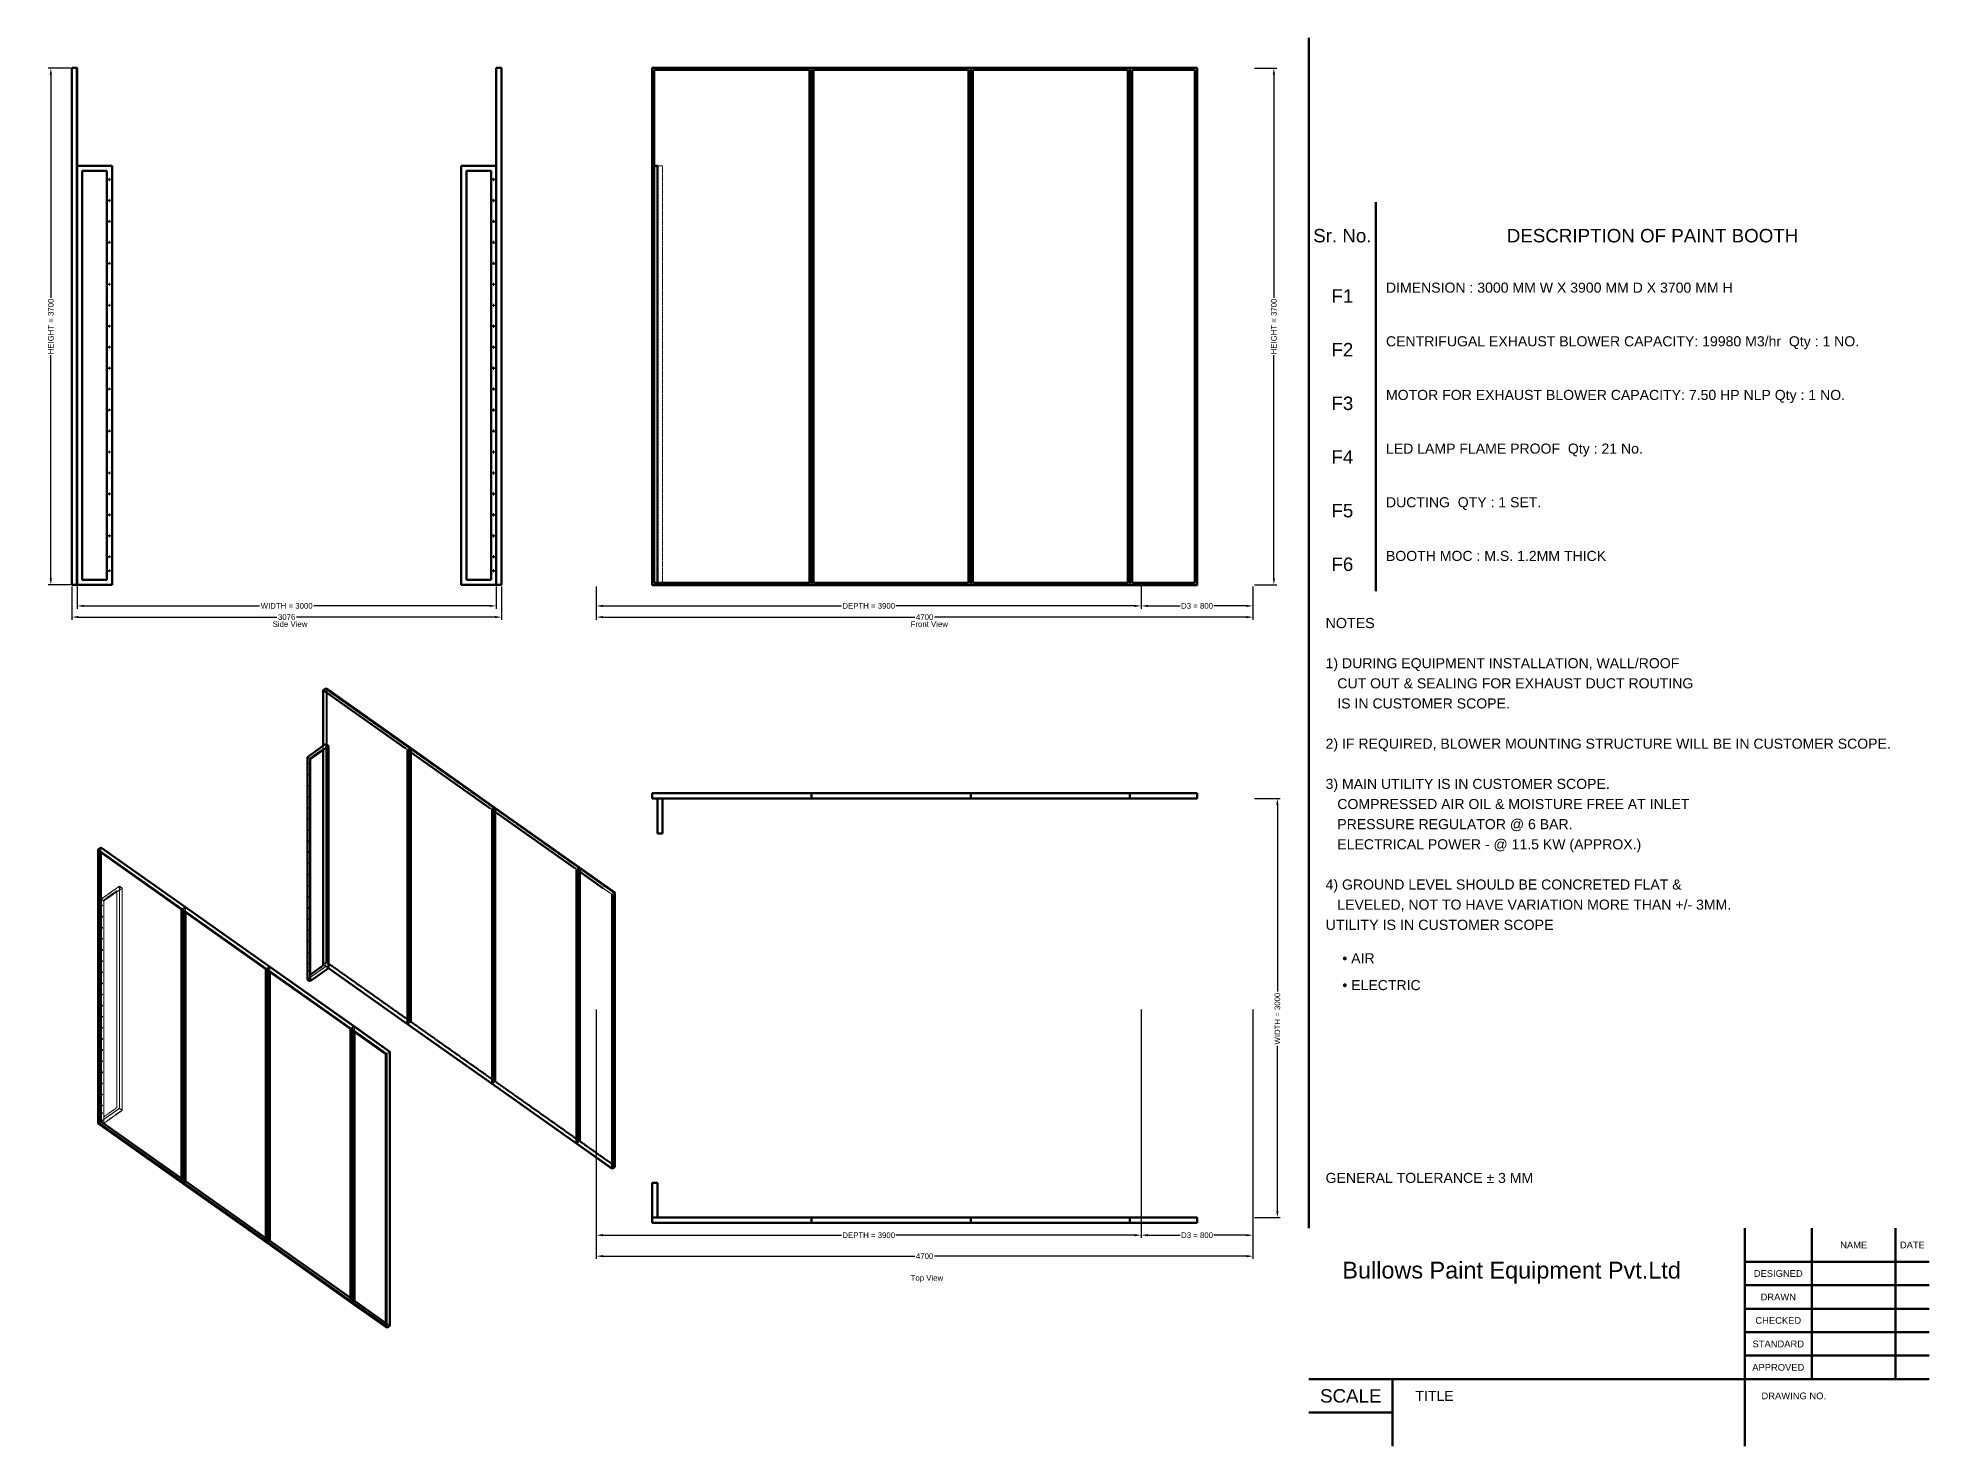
# Model space of a CAD drawing. Header units: millimetres. Extents: x 1091 to 14628, y 360 to 10440.
import ezdxf
from ezdxf.enums import TextEntityAlignment as Align

# ---------------------------------------------------------------- set-up
doc = ezdxf.new("R2010")
doc.units = ezdxf.units.MM
doc.linetypes.add('Hidden', pattern=[15, 5, -3, 5, -2])
for name, color, linetype, lineweight in [('Default', 7, 'Continuous', 50), ('Edges', 7, 'Hidden', 15), ('HiddenEdges', 2, 'Hidden', 15), ('HiddenSilhouettes', 2, 'Hidden', 15), ('Silhouettes', 7, 'Continuous', 50)]:
    doc.layers.add(name, color=color, linetype=linetype, lineweight=lineweight)
doc.layers.add('Dimension', color=7, linetype='Continuous', lineweight=50, true_color=0x6495ed)
doc.styles.add('Default', font='arial.ttf')
doc.dimstyles.get("Standard").update_dxf_attribs({"dimtxt": 0.18, "dimasz": 0.18, "dimexe": 0.18, "dimexo": 0.0625, "dimgap": 0.09, "dimtad": 0, "dimtih": 1, "dimtoh": 1, "dimdec": 4, "dimzin": 0, "dimdsep": 46, "dimtxsty": 'Standard', "dimcen": 0.09, "dimadec": 0, "dimazin": 0, "dimtfac": 1, "dimtdec": 4, "dimtofl": 0, "dimtmove": 0, "dimatfit": 3, "dimfxl": 1, "dimtolj": 1, "dimtzin": 0, "dimarcsym": 0})

msp = doc.modelspace()

# ---------------------------------------------------------------- texts
at = {"layer": 'Default', "style": 'Default'}
for s, height, p in [('Sr. No.', 96, (10428, 9024)), ('DESCRIPTION OF PAINT BOOTH', 96, (12648, 9024)), ('F1', 96, (10428, 8592)), ('F2', 96, (10428, 8208)), ('F3', 96, (10428, 7824)), ('F4', 96, (10428, 7440)), ('F5', 96, (10428, 7056)), ('F6', 96, (10428, 6672)), ('NAME', 48, (14088, 1800)), ('DATE', 48, (14508, 1800)), ('DESIGNED', 48, (13548, 1596)), ('DRAWN', 48, (13548, 1428)), ('CHECKED', 48, (13548, 1260)), ('STANDARD', 48, (13548, 1092)), ('APPROVED', 48, (13548, 924)), ('SCALE', 96, (10488, 720)), ('TITLE', 72, (11088, 720))]:
    msp.add_text(s, height=height, dxfattribs=at).set_placement(p, align=Align.MIDDLE_CENTER)
for s, height, p in [('DIMENSION : 3000 MM W X 3900 MM D X 3700 MM H', 72, (10740, 8688)), ('CENTRIFUGAL EXHAUST BLOWER CAPACITY: 19980 M3/hr  Qty : 1 NO.', 72, (10740, 8304)), ('MOTOR FOR EXHAUST BLOWER CAPACITY: 7.50 HP NLP Qty : 1 NO.', 72, (10740, 7920)), ('LED LAMP FLAME PROOF  Qty : 21 No.', 72, (10740, 7536)), ('DUCTING  QTY : 1 SET.', 72, (10740, 7152)), ('BOOTH MOC : M.S. 1.2MM THICK', 72, (10740, 6768)), ('NOTES', 73, (10308, 6288)), ('1) DURING EQUIPMENT INSTALLATION, WALL/ROOF', 72, (10308, 6000)), ('   CUT OUT & SEALING FOR EXHAUST DUCT ROUTING', 72, (10308, 5856)), ('   IS IN CUSTOMER SCOPE.', 72, (10308, 5712)), ('2) IF REQUIRED, BLOWER MOUNTING STRUCTURE WILL BE IN CUSTOMER SCOPE.', 72, (10308, 5424)), ('3) MAIN UTILITY IS IN CUSTOMER SCOPE.', 72, (10308, 5136)), ('   COMPRESSED AIR OIL & MOISTURE FREE AT INLET', 72, (10308, 4992)), ('   PRESSURE REGULATOR @ 6 BAR.', 72, (10308, 4848)), ('   ELECTRICAL POWER - @ 11.5 KW (APPROX.)', 72, (10308, 4704)), ('4) GROUND LEVEL SHOULD BE CONCRETED FLAT &', 72, (10308, 4416)), ('   LEVELED, NOT TO HAVE VARIATION MORE THAN +/- 3MM.', 72, (10308, 4272)), ('UTILITY IS IN CUSTOMER SCOPE', 73, (10308, 4128)), ('• AIR', 72, (10428, 3888)), ('• ELECTRIC', 72, (10428, 3696)), ('Bullows Paint Equipment Pvt.Ltd', 120, (10428, 1680))]:
    msp.add_text(s, height=height, dxfattribs=at).set_placement(p, align=Align.TOP_LEFT)
for s, height, p in [('GENERAL TOLERANCE ± 3 MM', 72, (10308, 2280)), ('DRAWING NO.', 48, (13428, 720))]:
    msp.add_text(s, height=height, dxfattribs=at).set_placement(p, align=Align.MIDDLE_LEFT)
at = {"layer": 'Dimension', "style": 'Default'}
for s, p in [('Side View', (2772, 6224)), ('Front View', (7338, 6224)), ('Top View', (7338, 1544))]:
    msp.add_text(s, height=40, dxfattribs=at).set_placement(p)

# ---------------------------------------------------------------- blocks, each defined once
blk = doc.blocks.new('Top')
at = {"layer": 'HiddenEdges'}
for points in [[(-1949, 1537, 0), (-811, 1537, 0)], [(-1949, 1500, 0), (-1949, 1537, 0)], [(-1935, 1537, 0), (-1935, 1538, 0)], [(-1912, 1499, 0), (-1876, 1499, 0)], [(-1912, 1251, 0), (-1912, 1499, 0)], [(-825, 1537, 0), (-825, 1538, 0)], [(-811, 1500, 0), (-811, 1537, 0)], [(-809, 1537, 0), (329, 1537, 0)], [(-809, 1500, 0), (-809, 1537, 0)], [(-795, 1537, 0), (-795, 1538, 0)], [(315, 1537, 0), (315, 1538, 0)], [(329, 1500, 0), (329, 1537, 0)], [(331, 1537, 0), (1469, 1537, 0)], [(331, 1500, 0), (331, 1537, 0)], [(345, 1537, 0), (345, 1538, 0)], [(1455, 1537, 0), (1455, 1538, 0)], [(1469, 1500, 0), (1469, 1537, 0)], [(1471, 1500, 0), (1471, 1537, 0)], [(1471, 1537, 0), (1949, 1537, 0)], [(1485, 1537, 0), (1485, 1538, 0)], [(1935, 1537, 0), (1935, 1538, 0)], [(1949, 1500, 0), (1949, 1537, 0)], [(-1913, 1463, 0), (-1912, 1463, 0)], [(-1913, 1287, 0), (-1912, 1287, 0)], [(-1913, 1271, 0), (-1912, 1271, 0)], [(-1913, 1270, 0), (-1912, 1270, 0)], [(-1913, 1269, 0), (-1912, 1269, 0)], [(-1913, 1268, 0), (-1912, 1268, 0)], [(-1913, 1267, 0), (-1912, 1267, 0)], [(-1912, 1251, 0), (-1876, 1251, 0)], [(-1950, -1287, 0), (-1949, -1287, 0)], [(-1949, -1499, 0), (-1949, -1251, 0)], [(-1949, -1251, 0), (-1913, -1251, 0)], [(-1950, -1463, 0), (-1949, -1463, 0)], [(-1950, -1479, 0), (-1949, -1479, 0)], [(-1950, -1480, 0), (-1949, -1480, 0)], [(-1950, -1481, 0), (-1949, -1481, 0)], [(-1950, -1482, 0), (-1949, -1482, 0)], [(-1950, -1482, 0), (-1949, -1482, 0)], [(-1950, -1483, 0), (-1949, -1483, 0)], [(-1949, -1537, 0), (-1949, -1500, 0)], [(-1949, -1537, 0), (-811, -1537, 0)], [(-1935, -1538, 0), (-1935, -1537, 0)], [(-825, -1538, 0), (-825, -1537, 0)], [(-811, -1537, 0), (-811, -1500, 0)], [(-809, -1537, 0), (-809, -1500, 0)], [(-809, -1537, 0), (329, -1537, 0)], [(-795, -1538, 0), (-795, -1537, 0)], [(315, -1538, 0), (315, -1537, 0)], [(329, -1537, 0), (329, -1500, 0)], [(331, -1537, 0), (331, -1500, 0)], [(331, -1537, 0), (1469, -1537, 0)], [(345, -1538, 0), (345, -1537, 0)], [(1455, -1538, 0), (1455, -1537, 0)], [(1469, -1537, 0), (1469, -1500, 0)], [(1471, -1537, 0), (1471, -1500, 0)], [(1471, -1537, 0), (1949, -1537, 0)], [(1485, -1538, 0), (1485, -1537, 0)], [(1935, -1538, 0), (1935, -1537, 0)], [(1949, -1537, 0), (1949, -1500, 0)]]:
    blk.add_polyline3d(points, dxfattribs=at)
at = {"layer": 'HiddenSilhouettes'}
for points in [[(-1950, 1501, 0), (-810, 1501, 0)], [(-810, 1501, 0), (330, 1501, 0)], [(330, 1501, 0), (1470, 1501, 0)], [(1470, 1501, 0), (1950, 1501, 0)], [(-1913, 1271, 0), (-1912, 1271, 0)], [(-1913, 1267, 0), (-1912, 1267, 0)], [(-1950, -1479, 0), (-1949, -1479, 0)], [(-1950, -1483, 0), (-1949, -1483, 0)], [(-1950, -1500, 0), (-1950, -1499, 0)], [(-1913, -1500, 0), (-1913, -1499, 0)]]:
    blk.add_polyline3d(points, dxfattribs=at)
for points in [[(-1913, 1500, 0)], [(-1876, 1500, 0)]]:
    blk.add_polyline3d(points, close=True, dxfattribs=at)
at = {"layer": 'Silhouettes'}
for points in [[(-1950, 1538, 0), (-810, 1538, 0)], [(-1950, 1500, 0), (-1950, 1538, 0)], [(-1950, 1500, 0), (-810, 1500, 0)], [(-1913, 1250, 0), (-1913, 1500, 0)], [(-1876, 1250, 0), (-1876, 1500, 0)], [(-810, 1500, 0), (-810, 1538, 0)], [(-810, 1538, 0), (330, 1538, 0)], [(-810, 1500, 0), (330, 1500, 0)], [(330, 1538, 0), (1470, 1538, 0)], [(330, 1500, 0), (330, 1538, 0)], [(330, 1500, 0), (1470, 1500, 0)], [(1470, 1500, 0), (1470, 1538, 0)], [(1470, 1538, 0), (1950, 1538, 0)], [(1470, 1500, 0), (1950, 1500, 0)], [(1950, 1500, 0), (1950, 1538, 0)], [(-1913, 1250, 0), (-1876, 1250, 0)], [(-1950, -1499, 0), (-1950, -1250, 0)], [(-1950, -1250, 0), (-1913, -1250, 0)], [(-1913, -1499, 0), (-1913, -1250, 0)], [(-1950, -1500, 0), (-1950, -1499, 0)], [(-1950, -1499, 0), (-810, -1499, 0)], [(-1950, -1500, 0), (-810, -1500, 0)], [(-1950, -1538, 0), (-1950, -1500, 0)], [(-1950, -1538, 0), (-810, -1538, 0)], [(-810, -1500, 0), (-810, -1499, 0)], [(-810, -1499, 0), (330, -1499, 0)], [(-810, -1538, 0), (-810, -1500, 0)], [(-810, -1500, 0), (330, -1500, 0)], [(-810, -1538, 0), (330, -1538, 0)], [(330, -1500, 0), (330, -1499, 0)], [(330, -1499, 0), (1470, -1499, 0)], [(330, -1538, 0), (330, -1500, 0)], [(330, -1500, 0), (1470, -1500, 0)], [(330, -1538, 0), (1470, -1538, 0)], [(1470, -1500, 0), (1470, -1499, 0)], [(1470, -1499, 0), (1950, -1499, 0)], [(1470, -1500, 0), (1950, -1500, 0)], [(1470, -1538, 0), (1470, -1500, 0)], [(1470, -1538, 0), (1950, -1538, 0)], [(1950, -1500, 0), (1950, -1499, 0)], [(1950, -1538, 0), (1950, -1500, 0)]]:
    blk.add_polyline3d(points, dxfattribs=at)
blk.add_polyline3d([(1950, 1501, 0)], close=True, dxfattribs=at)
blk = doc.blocks.new('Front')
at = {"layer": 'HiddenEdges'}
for points in [[(-1949, -1848, 0), (-1949, 1849, 0)], [(-1949, 1849, 0), (-811, 1849, 0)], [(-811, -1848, 0), (-811, 1849, 0)], [(-809, -1848, 0), (-809, 1849, 0)], [(-809, 1849, 0), (329, 1849, 0)], [(329, -1848, 0), (329, 1849, 0)], [(331, -1848, 0), (331, 1849, 0)], [(331, 1849, 0), (1469, 1849, 0)], [(1469, -1848, 0), (1469, 1849, 0)], [(1471, 1849, 0), (1949, 1849, 0)], [(1471, -1848, 0), (1471, 1849, 0)], [(1949, -1848, 0), (1949, 1849, 0)], [(-1950, 1114, 0), (-1949, 1114, 0)], [(-1949, 1149, 0), (-1913, 1149, 0)], [(-1913, 1114, 0), (-1912, 1114, 0)], [(-1912, -349, 0), (-1912, 1149, 0)], [(-1912, 1149, 0), (-1876, 1149, 0)], [(-1950, 1056, 0), (-1949, 1056, 0)], [(-1950, 1048, 0), (-1949, 1048, 0)], [(-1913, 1056, 0), (-1912, 1056, 0)], [(-1913, 1048, 0), (-1912, 1048, 0)], [(-1950, 906, 0), (-1949, 906, 0)], [(-1950, 898, 0), (-1949, 898, 0)], [(-1913, 906, 0), (-1912, 906, 0)], [(-1913, 898, 0), (-1912, 898, 0)], [(-1950, 756, 0), (-1949, 756, 0)], [(-1950, 748, 0), (-1949, 748, 0)], [(-1913, 756, 0), (-1912, 756, 0)], [(-1913, 748, 0), (-1912, 748, 0)], [(-1950, 606, 0), (-1949, 606, 0)], [(-1950, 598, 0), (-1949, 598, 0)], [(-1913, 606, 0), (-1912, 606, 0)], [(-1913, 598, 0), (-1912, 598, 0)], [(-1950, 456, 0), (-1949, 456, 0)], [(-1950, 448, 0), (-1949, 448, 0)], [(-1913, 456, 0), (-1912, 456, 0)], [(-1913, 448, 0), (-1912, 448, 0)], [(-1950, 306, 0), (-1949, 306, 0)], [(-1950, 298, 0), (-1949, 298, 0)], [(-1913, 306, 0), (-1912, 306, 0)], [(-1913, 298, 0), (-1912, 298, 0)], [(-1950, 156, 0), (-1949, 156, 0)], [(-1950, 148, 0), (-1949, 148, 0)], [(-1913, 156, 0), (-1912, 156, 0)], [(-1913, 148, 0), (-1912, 148, 0)], [(-1950, 6, 0), (-1949, 6, 0)], [(-1913, 6, 0), (-1912, 6, 0)], [(-1950, -2, 0), (-1949, -2, 0)], [(-1913, -2, 0), (-1912, -2, 0)], [(-1950, -144, 0), (-1949, -144, 0)], [(-1950, -152, 0), (-1949, -152, 0)], [(-1913, -144, 0), (-1912, -144, 0)], [(-1913, -152, 0), (-1912, -152, 0)], [(-1950, -294, 0), (-1949, -294, 0)], [(-1950, -302, 0), (-1949, -302, 0)], [(-1913, -294, 0), (-1912, -294, 0)], [(-1913, -302, 0), (-1912, -302, 0)], [(-1912, -1848, 0), (-1912, -349, 0)], [(-1950, -444, 0), (-1949, -444, 0)], [(-1950, -452, 0), (-1949, -452, 0)], [(-1913, -444, 0), (-1912, -444, 0)], [(-1913, -452, 0), (-1912, -452, 0)], [(-1950, -594, 0), (-1949, -594, 0)], [(-1950, -602, 0), (-1949, -602, 0)], [(-1913, -594, 0), (-1912, -594, 0)], [(-1913, -602, 0), (-1912, -602, 0)], [(-1950, -744, 0), (-1949, -744, 0)], [(-1950, -752, 0), (-1949, -752, 0)], [(-1913, -744, 0), (-1912, -744, 0)], [(-1913, -752, 0), (-1912, -752, 0)], [(-1950, -894, 0), (-1949, -894, 0)], [(-1950, -895, 0), (-1949, -895, 0)], [(-1950, -902, 0), (-1949, -902, 0)], [(-1950, -902, 0), (-1949, -902, 0)], [(-1913, -894, 0), (-1912, -894, 0)], [(-1913, -895, 0), (-1912, -895, 0)], [(-1913, -902, 0), (-1912, -902, 0)], [(-1913, -902, 0), (-1912, -902, 0)], [(-1950, -1044, 0), (-1949, -1044, 0)], [(-1950, -1045, 0), (-1949, -1045, 0)], [(-1950, -1052, 0), (-1949, -1052, 0)], [(-1950, -1052, 0), (-1949, -1052, 0)], [(-1913, -1044, 0), (-1912, -1044, 0)], [(-1913, -1045, 0), (-1912, -1045, 0)], [(-1913, -1052, 0), (-1912, -1052, 0)], [(-1913, -1052, 0), (-1912, -1052, 0)], [(-1950, -1194, 0), (-1949, -1194, 0)], [(-1950, -1195, 0), (-1949, -1195, 0)], [(-1950, -1202, 0), (-1949, -1202, 0)], [(-1950, -1202, 0), (-1949, -1202, 0)], [(-1913, -1194, 0), (-1912, -1194, 0)], [(-1913, -1195, 0), (-1912, -1195, 0)], [(-1913, -1202, 0), (-1912, -1202, 0)], [(-1913, -1202, 0), (-1912, -1202, 0)], [(-1950, -1344, 0), (-1949, -1344, 0)], [(-1950, -1345, 0), (-1949, -1345, 0)], [(-1950, -1352, 0), (-1949, -1352, 0)], [(-1913, -1344, 0), (-1912, -1344, 0)], [(-1913, -1345, 0), (-1912, -1345, 0)], [(-1913, -1352, 0), (-1912, -1352, 0)], [(-1950, -1494, 0), (-1949, -1494, 0)], [(-1950, -1495, 0), (-1949, -1495, 0)], [(-1950, -1502, 0), (-1949, -1502, 0)], [(-1913, -1494, 0), (-1912, -1494, 0)], [(-1913, -1495, 0), (-1912, -1495, 0)], [(-1913, -1502, 0), (-1912, -1502, 0)], [(-1950, -1645, 0), (-1949, -1645, 0)], [(-1950, -1652, 0), (-1949, -1652, 0)], [(-1950, -1745, 0), (-1949, -1745, 0)], [(-1950, -1752, 0), (-1949, -1752, 0)], [(-1913, -1645, 0), (-1912, -1645, 0)], [(-1913, -1652, 0), (-1912, -1652, 0)], [(-1913, -1745, 0), (-1912, -1745, 0)], [(-1913, -1752, 0), (-1912, -1752, 0)], [(-1950, -1813, 0), (-1949, -1813, 0)], [(-1949, -1848, 0), (-811, -1848, 0)], [(-1913, -1813, 0), (-1912, -1813, 0)], [(-809, -1848, 0), (329, -1848, 0)], [(331, -1848, 0), (1469, -1848, 0)], [(1471, -1848, 0), (1949, -1848, 0)]]:
    blk.add_polyline3d(points, dxfattribs=at)
at = {"layer": 'HiddenSilhouettes'}
for points in [[(-1950, 1849, 0), (-810, 1849, 0)], [(-810, 1849, 0), (330, 1849, 0)], [(330, 1849, 0), (1470, 1849, 0)], [(1470, 1849, 0), (1950, 1849, 0)], [(-1950, 1151, 0), (-1935, 1151, 0)], [(-1913, 1151, 0), (-1876, 1151, 0)], [(-1912, 925, 0), (-1912, 1149, 0)], [(-1912, -1813, 0), (-1912, 1114, 0)], [(-1876, -1849, 0), (-1876, 1151, 0)], [(-1950, 1056, 0), (-1949, 1056, 0)], [(-1950, 1047, 0), (-1949, 1047, 0)], [(-1913, 1056, 0), (-1912, 1056, 0)], [(-1913, 1047, 0), (-1912, 1047, 0)], [(-1950, 906, 0), (-1949, 906, 0)], [(-1950, 897, 0), (-1949, 897, 0)], [(-1913, 906, 0), (-1912, 906, 0)], [(-1913, 897, 0), (-1912, 897, 0)], [(-1950, 756, 0), (-1949, 756, 0)], [(-1950, 747, 0), (-1949, 747, 0)], [(-1913, 756, 0), (-1912, 756, 0)], [(-1913, 747, 0), (-1912, 747, 0)], [(-1950, 606, 0), (-1949, 606, 0)], [(-1950, 597, 0), (-1949, 597, 0)], [(-1913, 606, 0), (-1912, 606, 0)], [(-1913, 597, 0), (-1912, 597, 0)], [(-1950, 456, 0), (-1949, 456, 0)], [(-1950, 447, 0), (-1949, 447, 0)], [(-1913, 456, 0), (-1912, 456, 0)], [(-1913, 447, 0), (-1912, 447, 0)], [(-1950, 306, 0), (-1949, 306, 0)], [(-1950, 297, 0), (-1949, 297, 0)], [(-1913, 306, 0), (-1912, 306, 0)], [(-1913, 297, 0), (-1912, 297, 0)], [(-1950, 156, 0), (-1949, 156, 0)], [(-1950, 147, 0), (-1949, 147, 0)], [(-1913, 156, 0), (-1912, 156, 0)], [(-1913, 147, 0), (-1912, 147, 0)], [(-1950, 6, 0), (-1949, 6, 0)], [(-1913, 6, 0), (-1912, 6, 0)], [(-1950, -3, 0), (-1949, -3, 0)], [(-1913, -3, 0), (-1912, -3, 0)], [(330, -1849, 0), (330, 0, 0)], [(-1950, -144, 0), (-1949, -144, 0)], [(-1950, -153, 0), (-1949, -153, 0)], [(-1913, -144, 0), (-1912, -144, 0)], [(-1913, -153, 0), (-1912, -153, 0)], [(-1950, -294, 0), (-1949, -294, 0)], [(-1950, -303, 0), (-1949, -303, 0)], [(-1913, -294, 0), (-1912, -294, 0)], [(-1913, -303, 0), (-1912, -303, 0)], [(-1950, -444, 0), (-1949, -444, 0)], [(-1950, -453, 0), (-1949, -453, 0)], [(-1913, -444, 0), (-1912, -444, 0)], [(-1913, -453, 0), (-1912, -453, 0)], [(-1950, -594, 0), (-1949, -594, 0)], [(-1950, -603, 0), (-1949, -603, 0)], [(-1913, -594, 0), (-1912, -594, 0)], [(-1913, -603, 0), (-1912, -603, 0)], [(-1950, -744, 0), (-1949, -744, 0)], [(-1950, -753, 0), (-1949, -753, 0)], [(-1913, -744, 0), (-1912, -744, 0)], [(-1913, -753, 0), (-1912, -753, 0)], [(-1950, -894, 0), (-1949, -894, 0)], [(-1950, -903, 0), (-1949, -903, 0)], [(-1913, -894, 0), (-1912, -894, 0)], [(-1913, -903, 0), (-1912, -903, 0)], [(-1950, -1044, 0), (-1949, -1044, 0)], [(-1950, -1053, 0), (-1949, -1053, 0)], [(-1913, -1044, 0), (-1912, -1044, 0)], [(-1913, -1053, 0), (-1912, -1053, 0)], [(-1950, -1194, 0), (-1949, -1194, 0)], [(-1950, -1203, 0), (-1949, -1203, 0)], [(-1913, -1194, 0), (-1912, -1194, 0)], [(-1913, -1203, 0), (-1912, -1203, 0)], [(-1950, -1344, 0), (-1949, -1344, 0)], [(-1950, -1353, 0), (-1949, -1353, 0)], [(-1913, -1344, 0), (-1912, -1344, 0)], [(-1913, -1353, 0), (-1912, -1353, 0)], [(-1950, -1494, 0), (-1949, -1494, 0)], [(-1950, -1503, 0), (-1949, -1503, 0)], [(-1950, -1849, 0), (-1950, -1619, 0)], [(-1913, -1494, 0), (-1912, -1494, 0)], [(-1913, -1503, 0), (-1912, -1503, 0)], [(-1912, -1848, 0), (-1912, -1619, 0)], [(-1950, -1644, 0), (-1949, -1644, 0)], [(-1950, -1653, 0), (-1949, -1653, 0)], [(-1950, -1744, 0), (-1949, -1744, 0)], [(-1950, -1753, 0), (-1949, -1753, 0)], [(-1913, -1644, 0), (-1912, -1644, 0)], [(-1913, -1653, 0), (-1912, -1653, 0)], [(-1913, -1744, 0), (-1912, -1744, 0)], [(-1913, -1753, 0), (-1912, -1753, 0)], [(-1913, -1849, 0), (-1913, -1834, 0)]]:
    blk.add_polyline3d(points, dxfattribs=at)
at = {"layer": 'Silhouettes'}
for points in [[(-1950, -1849, 0), (-1950, 1851, 0)], [(-1950, 1851, 0), (-810, 1851, 0)], [(-1935, -1834, 0), (-1935, 1836, 0)], [(-1935, 1836, 0), (-825, 1836, 0)], [(-825, -1834, 0), (-825, 1836, 0)], [(-810, 1851, 0), (330, 1851, 0)], [(-810, -1849, 0), (-810, 1851, 0)], [(-795, 1836, 0), (315, 1836, 0)], [(-795, -1834, 0), (-795, 1836, 0)], [(315, -1834, 0), (315, 1836, 0)], [(330, -1849, 0), (330, 1851, 0)], [(330, 1851, 0), (1470, 1851, 0)], [(345, 1836, 0), (1455, 1836, 0)], [(345, -1834, 0), (345, 1836, 0)], [(1455, -1834, 0), (1455, 1836, 0)], [(1470, 1851, 0), (1950, 1851, 0)], [(1470, -1849, 0), (1470, 1851, 0)], [(1485, 1836, 0), (1935, 1836, 0)], [(1485, -1834, 0), (1485, 1836, 0)], [(1935, -1834, 0), (1935, 1836, 0)], [(1950, -1849, 0), (1950, 1851, 0)], [(-1935, 1151, 0), (-1913, 1151, 0)], [(-1913, -1834, 0), (-1913, 1151, 0)], [(1470, -1851, 0), (1470, 0, 0)], [(1950, -1851, 0), (1950, 0, 0)], [(-810, -1851, 0), (-810, -925, 0)], [(-1950, -1851, 0), (-1950, -1849, 0)], [(-1950, -1849, 0), (-810, -1849, 0)], [(-1950, -1851, 0), (-810, -1851, 0)], [(-1935, -1834, 0), (-825, -1834, 0)], [(-810, -1849, 0), (330, -1849, 0)], [(-810, -1851, 0), (330, -1851, 0)], [(-795, -1834, 0), (315, -1834, 0)], [(330, -1851, 0), (330, -1849, 0)], [(330, -1849, 0), (1470, -1849, 0)], [(330, -1851, 0), (1470, -1851, 0)], [(345, -1834, 0), (1455, -1834, 0)], [(1470, -1849, 0), (1950, -1849, 0)], [(1470, -1851, 0), (1950, -1851, 0)], [(1485, -1834, 0), (1935, -1834, 0)]]:
    blk.add_polyline3d(points, dxfattribs=at)
for points in [[(-810, 1849, 0)], [(1470, 1849, 0)], [(1950, 1849, 0)]]:
    blk.add_polyline3d(points, close=True, dxfattribs=at)
blk = doc.blocks.new('Left')
at = {"layer": 'HiddenEdges'}
for points in [[(-1537, 1836, 0), (-1538, 1836, 0)], [(-1537, -1848, 0), (-1537, 1849, 0)], [(-1500, 1849, 0), (-1537, 1849, 0)], [(1537, 1849, 0), (1500, 1849, 0)], [(1537, -1848, 0), (1537, 1849, 0)], [(1538, 1836, 0), (1537, 1836, 0)], [(-1499, -1848, 0), (-1499, 1149, 0)], [(-1251, 1149, 0), (-1499, 1149, 0)], [(-1251, -349, 0), (-1251, 1149, 0)], [(-1251, -1848, 0), (-1251, 1149, 0)], [(-1250, -1849, 0), (-1250, 1151, 0)], [(1251, -1848, 0), (1251, 1149, 0)], [(1499, 1149, 0), (1251, 1149, 0)], [(-1251, -1848, 0), (-1251, -349, 0)], [(-1537, -1834, 0), (-1538, -1834, 0)], [(-1500, -1848, 0), (-1537, -1848, 0)], [(-1251, -1848, 0), (-1499, -1848, 0)], [(1499, -1848, 0), (1251, -1848, 0)], [(1537, -1848, 0), (1500, -1848, 0)], [(1538, -1834, 0), (1537, -1834, 0)]]:
    blk.add_polyline3d(points, dxfattribs=at)
at = {"layer": 'Silhouettes'}
for points in [[(-1271, 1054), (-1271, 1055)], [(-1271, 1049), (-1271, 1048)], [(-1271, 1048), (-1270, 1048)], [(-1269, 1047), (-1268, 1048)], [(-1268, 1056), (-1267, 1055)], [(-1267, 1055), (-1267, 1054)], [(-1267, 1048), (-1267, 1049)], [(1479, 1054), (1479, 1055)], [(1479, 1049), (1479, 1054)], [(1479, 1049), (1479, 1048)], [(1479, 1048), (1480, 1048)], [(1480, 1048), (1481, 1047)], [(1481, 1047), (1482, 1048)], [(1482, 1056), (1483, 1055)], [(1482, 1048), (1483, 1048)], [(1483, 1055), (1483, 1054)], [(1483, 1049), (1483, 1054)], [(1483, 1048), (1483, 1049)], [(-1271, 899), (-1271, 898)], [(-1271, 898), (-1270, 898)], [(-1269, 897), (-1268, 898)], [(-1268, 906), (-1267, 905)], [(-1267, 905), (-1267, 904)], [(1479, 904), (1479, 905)], [(1479, 899), (1479, 904)], [(1479, 899), (1479, 898)], [(1479, 898), (1480, 898)], [(1480, 898), (1481, 897)], [(1481, 897), (1482, 898)], [(1482, 906), (1483, 905)], [(1482, 898), (1483, 898)], [(1483, 905), (1483, 904)], [(1483, 899), (1483, 904)], [(-1271, 749), (-1271, 748)], [(-1271, 748), (-1270, 748)], [(-1269, 747), (-1268, 748)], [(-1268, 756), (-1267, 755)], [(-1267, 755), (-1267, 754)], [(1479, 754), (1479, 755)], [(1479, 749), (1479, 754)], [(1479, 749), (1479, 748)], [(1479, 748), (1480, 748)], [(1480, 748), (1481, 747)], [(1481, 747), (1482, 748)], [(1482, 756), (1483, 755)], [(1482, 748), (1483, 748)], [(1483, 755), (1483, 754)], [(1483, 749), (1483, 754)], [(-1271, 605), (-1270, 606)], [(-1271, 599), (-1271, 598)], [(-1271, 598), (-1270, 598)], [(-1270, 606), (-1269, 606)], [(-1269, 606), (-1268, 606)], [(-1269, 597), (-1268, 598)], [(-1267, 605), (-1267, 604)], [(1479, 604), (1479, 605)], [(1479, 599), (1479, 604)], [(1479, 599), (1479, 598)], [(1479, 598), (1480, 598)], [(1480, 606), (1481, 606)], [(1480, 598), (1481, 597)], [(1481, 606), (1482, 606)], [(1481, 597), (1482, 598)], [(1482, 598), (1483, 598)], [(1483, 605), (1483, 604)], [(1483, 599), (1483, 604)], [(-1271, 455), (-1270, 456)], [(-1271, 454), (-1271, 455)], [(-1271, 449), (-1271, 448)], [(-1271, 448), (-1270, 448)], [(-1270, 456), (-1269, 456)], [(-1269, 456), (-1268, 456)], [(-1269, 447), (-1268, 448)], [(-1268, 456), (-1267, 455)], [(-1268, 448), (-1267, 448)], [(-1267, 455), (-1267, 454)], [(-1267, 448), (-1267, 449)], [(1479, 455), (1480, 456)], [(1479, 454), (1479, 455)], [(1479, 449), (1479, 454)], [(1479, 449), (1479, 448)], [(1480, 456), (1481, 456)], [(1480, 448), (1481, 447)], [(1481, 456), (1482, 456)], [(1481, 447), (1482, 448)], [(1483, 455), (1483, 454)], [(1483, 449), (1483, 454)], [(1483, 448), (1483, 449)], [(-1271, 299), (-1271, 298)], [(-1269, 297), (-1268, 298)], [(-1268, 306), (-1267, 305)], [(-1268, 298), (-1267, 298)], [(-1267, 305), (-1267, 304)], [(1479, 304), (1479, 305)], [(1479, 299), (1479, 304)], [(1479, 299), (1479, 298)], [(1480, 298), (1481, 297)], [(1481, 297), (1482, 298)], [(1482, 306), (1483, 305)], [(1482, 298), (1483, 298)], [(1483, 305), (1483, 304)], [(1483, 299), (1483, 304)], [(-1271, 155), (-1270, 156)], [(-1271, 149), (-1271, 148)], [(-1271, 148), (-1270, 148)], [(-1269, 156), (-1268, 156)], [(-1268, 156), (-1267, 155)], [(-1268, 148), (-1267, 148)], [(-1267, 155), (-1267, 154)], [(1479, 155), (1480, 156)], [(1479, 154), (1479, 155)], [(1479, 149), (1479, 154)], [(1479, 149), (1479, 148)], [(1480, 156), (1481, 156)], [(1480, 148), (1481, 147)], [(1482, 156), (1483, 155)], [(1483, 155), (1483, 154)], [(1483, 149), (1483, 154)], [(-1271, 5), (-1270, 6)], [(-1271, 4), (-1271, 5)], [(-1269, 6), (-1268, 6)], [(-1267, 5), (-1267, 4)], [(1479, 5), (1480, 6)], [(1479, 4), (1479, 5)], [(1479, -1), (1479, 4)], [(1480, 6), (1481, 6)], [(1482, 6), (1483, 5)], [(1483, 5), (1483, 4)], [(1483, -1), (1483, 4)], [(-1271, -1), (-1271, -2)], [(-1271, -2), (-1270, -2)], [(-1269, -3), (-1268, -2)], [(-1268, -2), (-1267, -2)], [(1479, -1), (1479, -2)], [(1481, -3), (1482, -2)], [(-1271, -145), (-1270, -144)], [(-1271, -151), (-1271, -152)], [(-1271, -152), (-1270, -152)], [(-1270, -144), (-1269, -144)], [(-1269, -153), (-1268, -152)], [(-1268, -144), (-1267, -145)], [(-1268, -152), (-1267, -152)], [(-1267, -145), (-1267, -146)], [(1479, -145), (1480, -144)], [(1479, -146), (1479, -145)], [(1479, -151), (1479, -146)], [(1479, -151), (1479, -152)], [(1481, -144), (1482, -144)], [(1481, -153), (1482, -152)], [(1483, -145), (1483, -146)], [(1483, -151), (1483, -146)], [(-1271, -295), (-1270, -294)], [(-1271, -301), (-1271, -302)], [(-1271, -302), (-1270, -302)], [(-1270, -294), (-1269, -294)], [(-1269, -303), (-1268, -302)], [(-1268, -294), (-1267, -295)], [(-1268, -302), (-1267, -302)], [(-1267, -295), (-1267, -296)], [(1479, -295), (1480, -294)], [(1479, -296), (1479, -295)], [(1479, -301), (1479, -296)], [(1479, -301), (1479, -302)], [(1481, -294), (1482, -294)], [(1481, -303), (1482, -302)], [(1483, -295), (1483, -296)], [(1483, -301), (1483, -296)], [(-1271, -445), (-1270, -444)], [(-1271, -451), (-1271, -452)], [(-1270, -444), (-1269, -444)], [(-1270, -452), (-1269, -453)], [(-1269, -453), (-1268, -452)], [(-1268, -444), (-1267, -445)], [(-1268, -452), (-1267, -452)], [(-1267, -445), (-1267, -446)], [(1479, -445), (1480, -444)], [(1479, -446), (1479, -445)], [(1479, -451), (1479, -446)], [(1479, -451), (1479, -452)], [(1479, -452), (1480, -452)], [(1480, -452), (1481, -453)], [(1481, -444), (1482, -444)], [(1481, -453), (1482, -452)], [(1482, -452), (1483, -452)], [(1483, -445), (1483, -446)], [(1483, -451), (1483, -446)], [(-1271, -595), (-1270, -594)], [(-1271, -601), (-1271, -602)], [(-1270, -594), (-1269, -594)], [(-1270, -602), (-1269, -603)], [(-1269, -603), (-1268, -602)], [(-1268, -594), (-1267, -595)], [(-1268, -602), (-1267, -602)], [(-1267, -595), (-1267, -596)], [(1479, -595), (1480, -594)], [(1479, -596), (1479, -595)], [(1479, -601), (1479, -596)], [(1479, -601), (1479, -602)], [(1479, -602), (1480, -602)], [(1480, -602), (1481, -603)], [(1481, -594), (1482, -594)], [(1481, -603), (1482, -602)], [(1482, -602), (1483, -602)], [(1483, -595), (1483, -596)], [(1483, -601), (1483, -596)], [(-1271, -745), (-1270, -744)], [(-1271, -751), (-1271, -752)], [(-1271, -752), (-1270, -752)], [(-1270, -744), (-1269, -744)], [(-1270, -752), (-1269, -753)], [(-1269, -753), (-1268, -752)], [(-1268, -744), (-1267, -745)], [(-1268, -752), (-1267, -752)], [(1479, -745), (1480, -744)], [(1479, -751), (1479, -746)], [(1479, -751), (1479, -752)], [(1480, -752), (1481, -753)], [(1481, -744), (1482, -744)], [(1481, -753), (1482, -752)], [(1483, -745), (1483, -746)], [(1483, -751), (1483, -746)], [(-1271, -895), (-1270, -894)], [(-1271, -902), (-1270, -902)], [(-1270, -902), (-1269, -903)], [(-1269, -894), (-1268, -894)], [(-1268, -894), (-1267, -895)], [(-1268, -902), (-1267, -902)], [(-1267, -895), (-1267, -896)], [(1479, -896), (1479, -895)], [(1479, -901), (1479, -896)], [(1479, -901), (1479, -902)], [(1480, -902), (1481, -903)], [(1483, -895), (1483, -896)], [(1483, -901), (1483, -896)], [(-1271, -1045), (-1270, -1044)], [(-1271, -1052), (-1270, -1052)], [(-1269, -1044), (-1268, -1044)], [(-1269, -1053), (-1268, -1052)], [(-1268, -1044), (-1267, -1045)], [(-1268, -1052), (-1267, -1052)], [(-1267, -1045), (-1267, -1046)], [(1479, -1045), (1480, -1044)], [(1479, -1046), (1479, -1045)], [(1479, -1051), (1479, -1046)], [(1479, -1051), (1479, -1052)], [(1481, -1053), (1482, -1052)], [(1483, -1045), (1483, -1046)], [(1483, -1051), (1483, -1046)], [(-1271, -1201), (-1271, -1202)], [(-1271, -1202), (-1270, -1202)], [(-1270, -1194), (-1269, -1194)], [(-1269, -1203), (-1268, -1202)], [(-1268, -1194), (-1267, -1195)], [(-1267, -1195), (-1267, -1196)], [(1479, -1195), (1480, -1194)], [(1479, -1196), (1479, -1195)], [(1479, -1201), (1479, -1196)], [(1479, -1201), (1479, -1202)], [(1481, -1194), (1482, -1194)], [(1481, -1203), (1482, -1202)], [(1482, -1202), (1483, -1202)], [(1483, -1195), (1483, -1196)], [(1483, -1201), (1483, -1196)], [(-1271, -1345), (-1270, -1344)], [(-1271, -1351), (-1271, -1352)], [(-1271, -1352), (-1270, -1352)], [(-1269, -1344), (-1268, -1344)], [(-1269, -1353), (-1268, -1352)], [(-1268, -1344), (-1267, -1345)], [(-1268, -1352), (-1267, -1352)], [(1479, -1345), (1480, -1344)], [(1479, -1351), (1479, -1346)], [(1479, -1351), (1479, -1352)], [(1481, -1353), (1482, -1352)], [(1483, -1345), (1483, -1346)], [(1483, -1351), (1483, -1346)], [(-1271, -1495), (-1270, -1494)], [(-1271, -1501), (-1271, -1502)], [(-1271, -1502), (-1270, -1502)], [(-1270, -1502), (-1269, -1503)], [(-1269, -1494), (-1268, -1494)], [(-1268, -1494), (-1267, -1495)], [(-1268, -1502), (-1267, -1502)], [(-1267, -1495), (-1267, -1496)], [(1479, -1495), (1480, -1494)], [(1479, -1496), (1479, -1495)], [(1479, -1501), (1479, -1496)], [(1479, -1501), (1479, -1502)], [(1480, -1502), (1481, -1503)], [(1483, -1495), (1483, -1496)], [(1483, -1501), (1483, -1496)], [(-1271, -1645), (-1270, -1644)], [(-1271, -1651), (-1271, -1652)], [(-1271, -1652), (-1270, -1652)], [(-1271, -1745), (-1270, -1744)], [(-1271, -1751), (-1271, -1752)], [(-1271, -1752), (-1270, -1752)], [(-1270, -1644), (-1269, -1644)], [(-1270, -1652), (-1269, -1653)], [(-1270, -1744), (-1269, -1744)], [(-1270, -1752), (-1269, -1753)], [(-1269, -1644), (-1268, -1644)], [(-1269, -1653), (-1268, -1652)], [(-1269, -1744), (-1268, -1744)], [(-1269, -1753), (-1268, -1752)], [(-1268, -1644), (-1267, -1645)], [(-1268, -1652), (-1267, -1652)], [(-1268, -1744), (-1267, -1745)], [(-1268, -1752), (-1267, -1752)], [(-1267, -1745), (-1267, -1746)], [(1479, -1651), (1479, -1646)], [(1479, -1651), (1479, -1652)], [(1479, -1745), (1480, -1744)], [(1479, -1746), (1479, -1745)], [(1479, -1751), (1479, -1746)], [(1479, -1751), (1479, -1752)], [(1480, -1752), (1481, -1753)], [(1481, -1653), (1482, -1652)], [(1481, -1744), (1482, -1744)], [(1481, -1753), (1482, -1752)], [(1482, -1752), (1483, -1752)], [(1483, -1645), (1483, -1646)], [(1483, -1651), (1483, -1646)], [(1483, -1745), (1483, -1746)], [(1483, -1751), (1483, -1746)]]:
    blk.add_lwpolyline(points, dxfattribs=at)
for points in [[(-1538, -1849, 0), (-1538, 1851, 0)], [(-1538, 1851, 0), (-1500, 1851, 0)], [(-1501, 1849, 0), (-1500, 1849, 0)], [(-1501, -1851, 0), (-1501, 1849, 0)], [(-1500, -1619, 0), (-1500, 1851, 0)], [(1499, 1849, 0), (1500, 1849, 0)], [(1499, -1851, 0), (1499, 1849, 0)], [(1500, 1851, 0), (1538, 1851, 0)], [(1500, -1735, 0), (1500, 1851, 0)], [(1538, -1849, 0), (1538, 1851, 0)], [(-1500, 1151, 0), (-1250, 1151, 0)], [(-1463, 1114, 0), (-1287, 1114, 0)], [(-1463, -1813, 0), (-1463, 1114, 0)], [(-1287, -349, 0), (-1287, 1114, 0)], [(-1250, -349, 0), (-1250, 1151, 0)], [(1250, 1151, 0), (1500, 1151, 0)], [(1250, -1849, 0), (1250, 1151, 0)], [(1287, 1114, 0), (1463, 1114, 0)], [(1287, -1813, 0), (1287, 1114, 0)], [(1463, -349, 0), (1463, 1114, 0)], [(-1271, 1055, 0), (-1270, 1056, 0)], [(-1271, 1049, 0), (-1271, 1054, 0)], [(-1270, 1056, 0), (-1269, 1056, 0)], [(-1270, 1048, 0), (-1269, 1047, 0)], [(-1269, 1056, 0), (-1268, 1056, 0)], [(-1268, 1048, 0), (-1267, 1048, 0)], [(-1267, 1049, 0), (-1267, 1054, 0)], [(1479, 1055, 0), (1480, 1056, 0)], [(1480, 1056, 0), (1481, 1056, 0)], [(1481, 1056, 0), (1482, 1056, 0)], [(-1271, 905, 0), (-1270, 906, 0)], [(-1271, 904, 0), (-1271, 905, 0)], [(-1271, 899, 0), (-1271, 904, 0)], [(-1270, 906, 0), (-1269, 906, 0)], [(-1270, 898, 0), (-1269, 897, 0)], [(-1269, 906, 0), (-1268, 906, 0)], [(-1268, 898, 0), (-1267, 898, 0)], [(-1267, 899, 0), (-1267, 904, 0)], [(-1267, 898, 0), (-1267, 899, 0)], [(1479, 905, 0), (1480, 906, 0)], [(1480, 906, 0), (1481, 906, 0)], [(1481, 906, 0), (1482, 906, 0)], [(1483, 898, 0), (1483, 899, 0)], [(-1271, 755, 0), (-1270, 756, 0)], [(-1271, 754, 0), (-1271, 755, 0)], [(-1271, 749, 0), (-1271, 754, 0)], [(-1270, 756, 0), (-1269, 756, 0)], [(-1270, 748, 0), (-1269, 747, 0)], [(-1269, 756, 0), (-1268, 756, 0)], [(-1268, 748, 0), (-1267, 748, 0)], [(-1267, 749, 0), (-1267, 754, 0)], [(-1267, 748, 0), (-1267, 749, 0)], [(1479, 755, 0), (1480, 756, 0)], [(1480, 756, 0), (1481, 756, 0)], [(1481, 756, 0), (1482, 756, 0)], [(1483, 748, 0), (1483, 749, 0)], [(-1271, 604, 0), (-1271, 605, 0)], [(-1271, 599, 0), (-1271, 604, 0)], [(-1270, 598, 0), (-1269, 597, 0)], [(-1268, 606, 0), (-1267, 605, 0)], [(-1268, 598, 0), (-1267, 598, 0)], [(-1267, 599, 0), (-1267, 604, 0)], [(-1267, 598, 0), (-1267, 599, 0)], [(1479, 605, 0), (1480, 606, 0)], [(1482, 606, 0), (1483, 605, 0)], [(1483, 598, 0), (1483, 599, 0)], [(-1271, 449, 0), (-1271, 454, 0)], [(-1270, 448, 0), (-1269, 447, 0)], [(-1267, 449, 0), (-1267, 454, 0)], [(1479, 448, 0), (1480, 448, 0)], [(1482, 456, 0), (1483, 455, 0)], [(1482, 448, 0), (1483, 448, 0)], [(-1271, 305, 0), (-1270, 306, 0)], [(-1271, 304, 0), (-1271, 305, 0)], [(-1271, 299, 0), (-1271, 304, 0)], [(-1271, 298, 0), (-1270, 298, 0)], [(-1270, 306, 0), (-1269, 306, 0)], [(-1270, 298, 0), (-1269, 297, 0)], [(-1269, 306, 0), (-1268, 306, 0)], [(-1267, 299, 0), (-1267, 304, 0)], [(-1267, 298, 0), (-1267, 299, 0)], [(1479, 305, 0), (1480, 306, 0)], [(1479, 298, 0), (1480, 298, 0)], [(1480, 306, 0), (1481, 306, 0)], [(1481, 306, 0), (1482, 306, 0)], [(1483, 298, 0), (1483, 299, 0)], [(-1271, 154, 0), (-1271, 155, 0)], [(-1271, 149, 0), (-1271, 154, 0)], [(-1270, 156, 0), (-1269, 156, 0)], [(-1270, 148, 0), (-1269, 147, 0)], [(-1269, 147, 0), (-1268, 148, 0)], [(-1267, 149, 0), (-1267, 154, 0)], [(-1267, 148, 0), (-1267, 149, 0)], [(1479, 148, 0), (1480, 148, 0)], [(1481, 156, 0), (1482, 156, 0)], [(1481, 147, 0), (1482, 148, 0)], [(1482, 148, 0), (1483, 148, 0)], [(1483, 148, 0), (1483, 149, 0)], [(-1271, -1, 0), (-1271, 4, 0)], [(-1270, 6, 0), (-1269, 6, 0)], [(-1268, 6, 0), (-1267, 5, 0)], [(-1267, -1, 0), (-1267, 4, 0)], [(1481, 6, 0), (1482, 6, 0)], [(-1270, -2, 0), (-1269, -3, 0)], [(-1267, -2, 0), (-1267, -1, 0)], [(1479, -2, 0), (1480, -2, 0)], [(1480, -2, 0), (1481, -3, 0)], [(1482, -2, 0), (1483, -2, 0)], [(1483, -2, 0), (1483, -1, 0)], [(-1271, -146, 0), (-1271, -145, 0)], [(-1271, -151, 0), (-1271, -146, 0)], [(-1270, -152, 0), (-1269, -153, 0)], [(-1269, -144, 0), (-1268, -144, 0)], [(-1267, -151, 0), (-1267, -146, 0)], [(-1267, -152, 0), (-1267, -151, 0)], [(1479, -152, 0), (1480, -152, 0)], [(1480, -144, 0), (1481, -144, 0)], [(1480, -152, 0), (1481, -153, 0)], [(1482, -144, 0), (1483, -145, 0)], [(1482, -152, 0), (1483, -152, 0)], [(1483, -152, 0), (1483, -151, 0)], [(-1287, -1813, 0), (-1287, -349, 0)], [(-1271, -296, 0), (-1271, -295, 0)], [(-1271, -301, 0), (-1271, -296, 0)], [(-1270, -302, 0), (-1269, -303, 0)], [(-1269, -294, 0), (-1268, -294, 0)], [(-1267, -301, 0), (-1267, -296, 0)], [(-1267, -302, 0), (-1267, -301, 0)], [(-1250, -1849, 0), (-1250, -349, 0)], [(1463, -1813, 0), (1463, -349, 0)], [(1479, -302, 0), (1480, -302, 0)], [(1480, -294, 0), (1481, -294, 0)], [(1480, -302, 0), (1481, -303, 0)], [(1482, -294, 0), (1483, -295, 0)], [(1482, -302, 0), (1483, -302, 0)], [(1483, -302, 0), (1483, -301, 0)], [(-1271, -446, 0), (-1271, -445, 0)], [(-1271, -451, 0), (-1271, -446, 0)], [(-1271, -452, 0), (-1270, -452, 0)], [(-1269, -444, 0), (-1268, -444, 0)], [(-1267, -451, 0), (-1267, -446, 0)], [(-1267, -452, 0), (-1267, -451, 0)], [(1480, -444, 0), (1481, -444, 0)], [(1482, -444, 0), (1483, -445, 0)], [(1483, -452, 0), (1483, -451, 0)], [(-1271, -596, 0), (-1271, -595, 0)], [(-1271, -601, 0), (-1271, -596, 0)], [(-1271, -602, 0), (-1270, -602, 0)], [(-1269, -594, 0), (-1268, -594, 0)], [(-1267, -601, 0), (-1267, -596, 0)], [(-1267, -602, 0), (-1267, -601, 0)], [(1480, -594, 0), (1481, -594, 0)], [(1482, -594, 0), (1483, -595, 0)], [(1483, -602, 0), (1483, -601, 0)], [(-1271, -746, 0), (-1271, -745, 0)], [(-1271, -751, 0), (-1271, -746, 0)], [(-1269, -744, 0), (-1268, -744, 0)], [(-1267, -745, 0), (-1267, -746, 0)], [(-1267, -751, 0), (-1267, -746, 0)], [(-1267, -752, 0), (-1267, -751, 0)], [(1479, -746, 0), (1479, -745, 0)], [(1479, -752, 0), (1480, -752, 0)], [(1480, -744, 0), (1481, -744, 0)], [(1482, -744, 0), (1483, -745, 0)], [(1482, -752, 0), (1483, -752, 0)], [(1483, -752, 0), (1483, -751, 0)], [(-1271, -896, 0), (-1271, -895, 0)], [(-1271, -901, 0), (-1271, -896, 0)], [(-1271, -901, 0), (-1271, -902, 0)], [(-1270, -894, 0), (-1269, -894, 0)], [(-1269, -903, 0), (-1268, -902, 0)], [(-1267, -901, 0), (-1267, -896, 0)], [(-1267, -902, 0), (-1267, -901, 0)], [(1479, -895, 0), (1480, -894, 0)], [(1479, -902, 0), (1480, -902, 0)], [(1480, -894, 0), (1481, -894, 0)], [(1481, -894, 0), (1482, -894, 0)], [(1481, -903, 0), (1482, -902, 0)], [(1482, -894, 0), (1483, -895, 0)], [(1482, -902, 0), (1483, -902, 0)], [(1483, -902, 0), (1483, -901, 0)], [(-1271, -1046, 0), (-1271, -1045, 0)], [(-1271, -1051, 0), (-1271, -1046, 0)], [(-1271, -1051, 0), (-1271, -1052, 0)], [(-1270, -1044, 0), (-1269, -1044, 0)], [(-1270, -1052, 0), (-1269, -1053, 0)], [(-1267, -1051, 0), (-1267, -1046, 0)], [(-1267, -1052, 0), (-1267, -1051, 0)], [(1479, -1052, 0), (1480, -1052, 0)], [(1480, -1044, 0), (1481, -1044, 0)], [(1480, -1052, 0), (1481, -1053, 0)], [(1481, -1044, 0), (1482, -1044, 0)], [(1482, -1044, 0), (1483, -1045, 0)], [(1482, -1052, 0), (1483, -1052, 0)], [(1483, -1052, 0), (1483, -1051, 0)], [(-1271, -1195, 0), (-1270, -1194, 0)], [(-1271, -1196, 0), (-1271, -1195, 0)], [(-1271, -1201, 0), (-1271, -1196, 0)], [(-1270, -1202, 0), (-1269, -1203, 0)], [(-1269, -1194, 0), (-1268, -1194, 0)], [(-1268, -1202, 0), (-1267, -1202, 0)], [(-1267, -1201, 0), (-1267, -1196, 0)], [(-1267, -1202, 0), (-1267, -1201, 0)], [(1479, -1202, 0), (1480, -1202, 0)], [(1480, -1194, 0), (1481, -1194, 0)], [(1480, -1202, 0), (1481, -1203, 0)], [(1482, -1194, 0), (1483, -1195, 0)], [(1483, -1202, 0), (1483, -1201, 0)], [(-1271, -1346, 0), (-1271, -1345, 0)], [(-1271, -1351, 0), (-1271, -1346, 0)], [(-1270, -1344, 0), (-1269, -1344, 0)], [(-1270, -1352, 0), (-1269, -1353, 0)], [(-1267, -1345, 0), (-1267, -1346, 0)], [(-1267, -1351, 0), (-1267, -1346, 0)], [(-1267, -1352, 0), (-1267, -1351, 0)], [(1479, -1346, 0), (1479, -1345, 0)], [(1479, -1352, 0), (1480, -1352, 0)], [(1480, -1344, 0), (1481, -1344, 0)], [(1480, -1352, 0), (1481, -1353, 0)], [(1481, -1344, 0), (1482, -1344, 0)], [(1482, -1344, 0), (1483, -1345, 0)], [(1482, -1352, 0), (1483, -1352, 0)], [(1483, -1352, 0), (1483, -1351, 0)], [(-1500, -1851, 0), (-1500, -1619, 0)], [(-1271, -1496, 0), (-1271, -1495, 0)], [(-1271, -1501, 0), (-1271, -1496, 0)], [(-1270, -1494, 0), (-1269, -1494, 0)], [(-1269, -1503, 0), (-1268, -1502, 0)], [(-1267, -1501, 0), (-1267, -1496, 0)], [(-1267, -1502, 0), (-1267, -1501, 0)], [(1479, -1502, 0), (1480, -1502, 0)], [(1480, -1494, 0), (1481, -1494, 0)], [(1481, -1494, 0), (1482, -1494, 0)], [(1481, -1503, 0), (1482, -1502, 0)], [(1482, -1494, 0), (1483, -1495, 0)], [(1482, -1502, 0), (1483, -1502, 0)], [(1483, -1502, 0), (1483, -1501, 0)], [(-1271, -1646, 0), (-1271, -1645, 0)], [(-1271, -1651, 0), (-1271, -1646, 0)], [(-1271, -1746, 0), (-1271, -1745, 0)], [(-1271, -1751, 0), (-1271, -1746, 0)], [(-1267, -1645, 0), (-1267, -1646, 0)], [(-1267, -1651, 0), (-1267, -1646, 0)], [(-1267, -1652, 0), (-1267, -1651, 0)], [(-1267, -1751, 0), (-1267, -1746, 0)], [(-1267, -1752, 0), (-1267, -1751, 0)], [(1479, -1645, 0), (1480, -1644, 0)], [(1479, -1646, 0), (1479, -1645, 0)], [(1479, -1652, 0), (1480, -1652, 0)], [(1479, -1752, 0), (1480, -1752, 0)], [(1480, -1644, 0), (1481, -1644, 0)], [(1480, -1652, 0), (1481, -1653, 0)], [(1480, -1744, 0), (1481, -1744, 0)], [(1481, -1644, 0), (1482, -1644, 0)], [(1482, -1644, 0), (1483, -1645, 0)], [(1482, -1652, 0), (1483, -1652, 0)], [(1482, -1744, 0), (1483, -1745, 0)], [(1483, -1652, 0), (1483, -1651, 0)], [(1483, -1752, 0), (1483, -1751, 0)], [(1500, -1851, 0), (1500, -1735, 0)], [(-1538, -1849, 0), (-1500, -1849, 0)], [(-1501, -1851, 0), (-1500, -1851, 0)], [(-1500, -1849, 0), (-1250, -1849, 0)], [(-1463, -1813, 0), (-1287, -1813, 0)], [(1250, -1849, 0), (1500, -1849, 0)], [(1287, -1813, 0), (1463, -1813, 0)], [(1499, -1851, 0), (1500, -1851, 0)], [(1500, -1849, 0), (1538, -1849, 0)]]:
    blk.add_polyline3d(points, dxfattribs=at)
blk = doc.blocks.new('Isometric')
at = {"layer": 'Edges'}
for points in [[(-318, 3033), (488, 2463)], [(-443, 2376), (-266, 2501)], [(-267, 380), (-267, 2500)], [(488, 2463), (515, 2482)], [(488, 2462), (617, 2371)], [(1272, 1908), (1294, 1892)], [(1294, 1893), (2100, 1323)], [(-2456, -1099), (-2456, 1496)], [(2082, 1335), (2100, 1322)], [(2100, 1323), (2127, 1342)], [(2100, 1323), (2440, 1083)], [(2351, 1145), (2440, 1082)], [(2440, 1083), (2466, 1102)], [(-1650, -1669), (-1650, 926)], [(-827, 393), (-826, 393)], [(-442, 292), (-292, 398)], [(-442, 257), (-267, 380)], [(-292, 398), (-267, 380)], [(-267, 382), (487, -152)], [(-844, -2239), (-844, 356)], [(489, -153), (1293, -722)], [(-48, -2812), (-48, -196)], [(-37, -2809), (-37, -214)], [(291, -436), (318, -417)], [(318, -418), (319, -417)], [(1295, -723), (2099, -1292)], [(-2455, -1094), (-2439, -1083)], [(-2456, -1099), (-2455, -1098)], [(2101, -1293), (2439, -1532)], [(-1650, -1669), (-1649, -1668)], [(-1650, -1669), (-865, -2224)], [(-1649, -1664), (-1633, -1653)], [(-844, -2239), (-59, -2794)], [(-843, -2234), (-826, -2223)], [(-37, -2809), (-37, -2808)], [(-37, -2809), (281, -3034)]]:
    blk.add_lwpolyline(points, dxfattribs=at)
for points in [[(-318, 3032, 0), (-308, 3025, 0)], [(-317, 2502, 0), (-317, 3032, 0)], [(-469, 2395, 0), (-443, 2376, 0)], [(-443, 255, 0), (-443, 2376, 0)], [(-317, 405, 0), (-317, 2464, 0)], [(-292, 398, 0), (-292, 2482, 0)], [(463, 2480, 0), (488, 2462, 0)], [(488, -153, 0), (488, 2463, 0)], [(488, 2463, 0), (1294, 1893, 0)], [(489, -153, 0), (489, 2462, 0)], [(1294, -723, 0), (1294, 1893, 0)], [(1294, 1892, 0), (1541, 1717, 0)], [(1295, -723, 0), (1295, 1892, 0)], [(-2466, 1514, 0), (-1660, 944, 0)], [(2100, -1293, 0), (2100, 1323, 0)], [(2100, 1322, 0), (2158, 1281, 0)], [(2101, -1293, 0), (2101, 1322, 0)], [(2440, -1533, 0), (2440, 1083, 0)], [(-2439, 1038, 0), (-2413, 1020, 0)], [(-2413, -1101, 0), (-2413, 1020, 0)], [(-1660, -1672, 0), (-1660, 944, 0)], [(-1660, 944, 0), (-854, 374, 0)], [(2440, 1082, 0), (2440, 1083, 0)], [(-854, 374, 0), (-48, -196, 0)], [(-442, 317, 0), (-317, 405, 0)], [(-318, 406, 0), (-317, 405, 0)], [(-21, -177, 0), (-20, -177, 0)], [(488, -154, 0), (488, 0, 0)], [(-48, -196, 0), (291, -436, 0)], [(291, -3052, 0), (291, -436, 0)], [(1294, -724, 0), (1294, -572, 0)], [(-2456, -1099, 0), (-1671, -1654, 0)], [(2100, -1294, 0), (2100, -1145, 0)], [(318, -3034, 0), (318, -1526, 0)], [(2440, -1534, 0), (2440, -1526, 0)], [(-844, -2239, 0), (-843, -2238, 0)], [(-37, -2804, 0), (-20, -2793, 0)]]:
    blk.add_polyline3d(points, dxfattribs=at)
blk.add_polyline3d([(318, -418, 0)], close=True, dxfattribs=at)
at = {"layer": 'HiddenEdges'}
for points in [[(-317, 417), (-317, 3033)], [(-291, 436), (-291, 3052)], [(-291, 436), (-291, 3050)], [(-467, 2394), (-442, 2376)], [(-443, 2387), (-442, 2387)], [(488, 2462), (489, 2463)], [(525, 2464), (1310, 1909)], [(-457, 2335), (-457, 2332)], [(-457, 2332), (-457, 2331)], [(-457, 2230), (-456, 2231)], [(-457, 2229), (-457, 2226)], [(-457, 2226), (-457, 2225)], [(-456, 2338), (-455, 2338)], [(-456, 2337), (-456, 2338)], [(-456, 2331), (-455, 2330)], [(-456, 2232), (-455, 2232)], [(-456, 2231), (-456, 2232)], [(-456, 2224), (-455, 2224)], [(-455, 2338), (-454, 2338)], [(-455, 2330), (-455, 2331)], [(-455, 2331), (-454, 2331)], [(-455, 2232), (-454, 2232)], [(-455, 2225), (-454, 2225)], [(-455, 2224), (-455, 2225)], [(-453, 2333), (-453, 2337)], [(-453, 2337), (-453, 2337)], [(-453, 2332), (-453, 2333)], [(-453, 2231), (-453, 2231)], [(-453, 2227), (-453, 2231)], [(-453, 2226), (-453, 2227)], [(-457, 2124), (-456, 2125)], [(-457, 2123), (-457, 2120)], [(-457, 2018), (-456, 2019)], [(-457, 2017), (-457, 2014)], [(-457, 2014), (-457, 2013)], [(-456, 2126), (-455, 2126)], [(-456, 2125), (-455, 2124)], [(-456, 2118), (-455, 2118)], [(-456, 2019), (-455, 2020)], [(-456, 2019), (-456, 2019)], [(-455, 2126), (-454, 2126)], [(-455, 2120), (-454, 2119)], [(-455, 2119), (-454, 2119)], [(-455, 2118), (-455, 2119)], [(-455, 2020), (-454, 2020)], [(-455, 2014), (-454, 2013)], [(-455, 2013), (-454, 2013)], [(-455, 2012), (-455, 2013)], [(-453, 2121), (-453, 2125)], [(-453, 2125), (-453, 2125)], [(-453, 2120), (-453, 2121)], [(-453, 2019), (-453, 2018)], [(-453, 2015), (-453, 2018)], [(-457, 1911), (-457, 1907)], [(-457, 1806), (-456, 1807)], [(-456, 1913), (-455, 1914)], [(-456, 1913), (-455, 1912)], [(-456, 1906), (-455, 1906)], [(-456, 1807), (-455, 1808)], [(-456, 1807), (-455, 1806)], [(-455, 1914), (-454, 1914)], [(-455, 1906), (-454, 1907)], [(-455, 1906), (-455, 1906)], [(-455, 1808), (-454, 1807)], [(-454, 1907), (-453, 1908)], [(-453, 1913), (-453, 1912)], [(-453, 1909), (-453, 1912)], [(-453, 1803), (-453, 1806)], [(-457, 1805), (-457, 1801)], [(-457, 1801), (-457, 1801)], [(-457, 1700), (-456, 1701)], [(-457, 1699), (-457, 1695)], [(-456, 1800), (-455, 1800)], [(-456, 1701), (-455, 1702)], [(-456, 1701), (-455, 1701)], [(-456, 1695), (-455, 1694)], [(-456, 1695), (-455, 1694)], [(-456, 1694), (-455, 1694)], [(-455, 1802), (-454, 1801)], [(-455, 1800), (-454, 1801)], [(-455, 1800), (-455, 1800)], [(-455, 1702), (-454, 1701)], [(-455, 1694), (-454, 1695)], [(-455, 1694), (-455, 1694)], [(-454, 1801), (-453, 1802)], [(-454, 1695), (-453, 1696)], [(-453, 1701), (-453, 1700)], [(-453, 1697), (-453, 1700)], [(-2455, 1497), (-1670, 942)], [(-2440, -1083), (-2440, 1533)], [(-2440, 1532), (-1633, 962)], [(-457, 1594), (-456, 1595)], [(-457, 1593), (-457, 1594)], [(-457, 1593), (-457, 1589)], [(-457, 1589), (-457, 1589)], [(-457, 1487), (-457, 1488)], [(-457, 1488), (-456, 1488)], [(-457, 1487), (-457, 1483)], [(-457, 1483), (-457, 1483)], [(-456, 1595), (-455, 1596)], [(-456, 1595), (-455, 1595)], [(-456, 1589), (-455, 1588)], [(-456, 1589), (-455, 1588)], [(-456, 1588), (-455, 1588)], [(-456, 1489), (-455, 1489)], [(-456, 1489), (-455, 1489)], [(-456, 1483), (-455, 1482)], [(-456, 1482), (-455, 1482)], [(-456, 1482), (-455, 1482)], [(-455, 1596), (-454, 1595)], [(-455, 1596), (-454, 1595)], [(-455, 1588), (-454, 1589)], [(-455, 1588), (-455, 1588)], [(-455, 1489), (-454, 1489)], [(-455, 1489), (-454, 1489)], [(-455, 1482), (-454, 1483)], [(-455, 1482), (-455, 1482)], [(-454, 1589), (-453, 1590)], [(-454, 1483), (-453, 1484)], [(-453, 1595), (-453, 1594)], [(-453, 1591), (-453, 1594)], [(-453, 1590), (-453, 1591)], [(-453, 1489), (-453, 1488)], [(-453, 1485), (-453, 1488)], [(-453, 1484), (-453, 1485)], [(-457, 1381), (-456, 1382)], [(-457, 1381), (-457, 1377)], [(-457, 1381), (-457, 1381)], [(-457, 1377), (-457, 1377)], [(-457, 1275), (-457, 1271)], [(-457, 1275), (-457, 1275)], [(-457, 1271), (-457, 1270)], [(-456, 1382), (-456, 1383)], [(-456, 1383), (-455, 1383)], [(-456, 1377), (-455, 1376)], [(-456, 1376), (-455, 1376)], [(-456, 1277), (-455, 1276)], [(-456, 1277), (-455, 1277)], [(-456, 1276), (-456, 1277)], [(-456, 1271), (-455, 1270)], [(-456, 1270), (-455, 1270)], [(-456, 1270), (-455, 1270)], [(-455, 1383), (-454, 1383)], [(-455, 1376), (-454, 1377)], [(-455, 1277), (-454, 1277)], [(-455, 1277), (-454, 1277)], [(-455, 1270), (-454, 1271)], [(-455, 1270), (-455, 1270)], [(-454, 1377), (-453, 1378)], [(-454, 1271), (-453, 1272)], [(-453, 1383), (-453, 1382)], [(-453, 1379), (-453, 1382)], [(-453, 1378), (-453, 1379)], [(-453, 1272), (-453, 1276)], [(-453, 1272), (-453, 1272)], [(2099, 1323), (2125, 1341)], [(2138, 1324), (2456, 1099)], [(-2413, 1020), (-2237, 1145)], [(-2288, -951), (-2288, 1118)], [(-2263, -958), (-2263, 1161)], [(-457, 1169), (-456, 1170)], [(-457, 1169), (-457, 1165)], [(-457, 1169), (-457, 1169)], [(-457, 1165), (-457, 1164)], [(-456, 1171), (-455, 1171)], [(-456, 1171), (-455, 1170)], [(-456, 1170), (-456, 1171)], [(-456, 1165), (-455, 1164)], [(-456, 1164), (-455, 1164)], [(-456, 1164), (-455, 1164)], [(-455, 1171), (-454, 1171)], [(-455, 1171), (-454, 1171)], [(-455, 1164), (-454, 1165)], [(-454, 1165), (-453, 1166)], [(-453, 1170), (-453, 1170)], [(-453, 1166), (-453, 1170)], [(-453, 1166), (-453, 1166)], [(-2440, 1038), (-2439, 1038)], [(-2438, 1037), (-2413, 1020)], [(-2427, 980), (-2426, 981)], [(-2427, 980), (-2426, 980)], [(-2427, 979), (-2427, 979)], [(-2427, 979), (-2427, 975)], [(-2427, 975), (-2427, 975)], [(-2426, 974), (-2425, 974)], [(-2426, 974), (-2426, 974)], [(-2425, 981), (-2425, 981)], [(-2425, 974), (-2425, 975)], [(-2425, 975), (-2425, 975)], [(-2424, 981), (-2424, 980)], [(-2424, 980), (-2424, 977)], [(-2424, 976), (-2424, 977)], [(-2413, 1031), (-2413, 1030)], [(-2413, -4), (-2413, 1031)], [(-1671, 941), (-1670, 942)], [(-1670, -1653), (-1670, 942)], [(-1659, 943), (-854, 374)], [(-1649, 927), (-864, 372)], [(-1634, -1652), (-1634, 963)], [(-1633, -1653), (-1633, 963)], [(-1633, 962), (-828, 393)], [(-457, 1063), (-456, 1064)], [(-457, 1062), (-457, 1063)], [(-457, 1062), (-457, 1059)], [(-457, 957), (-456, 958)], [(-457, 956), (-457, 957)], [(-457, 957), (-456, 957)], [(-457, 956), (-457, 953)], [(-457, 953), (-457, 952)], [(-456, 1065), (-455, 1065)], [(-456, 1065), (-455, 1064)], [(-456, 1059), (-455, 1058)], [(-456, 959), (-455, 959)], [(-456, 958), (-455, 958)], [(-456, 952), (-455, 952)], [(-455, 1065), (-454, 1065)], [(-455, 1058), (-454, 1059)], [(-455, 1058), (-455, 1058)], [(-455, 959), (-454, 959)], [(-455, 952), (-454, 953)], [(-454, 1059), (-453, 1059)], [(-454, 954), (-453, 953)], [(-453, 1060), (-453, 1064)], [(-453, 1064), (-453, 1064)], [(-453, 1059), (-453, 1060)], [(-453, 954), (-453, 958)], [(-453, 953), (-453, 954)], [(-2427, 874), (-2426, 874)], [(-2427, 873), (-2427, 874)], [(-2427, 873), (-2427, 869)], [(-2427, 873), (-2427, 873)], [(-2427, 869), (-2427, 868)], [(-2427, 768), (-2426, 769)], [(-2427, 768), (-2426, 768)], [(-2427, 767), (-2427, 768)], [(-2427, 767), (-2427, 767)], [(-2427, 767), (-2427, 763)], [(-2426, 868), (-2426, 868)], [(-2426, 762), (-2426, 762)], [(-2425, 875), (-2425, 875)], [(-2425, 869), (-2424, 870)], [(-2425, 868), (-2425, 869)], [(-2425, 869), (-2425, 869)], [(-2425, 769), (-2425, 769)], [(-2425, 763), (-2424, 764)], [(-2425, 763), (-2425, 763)], [(-2424, 875), (-2424, 874)], [(-2424, 874), (-2424, 870)], [(-2424, 870), (-2424, 870)], [(-2424, 768), (-2424, 768)], [(-2424, 768), (-2424, 764)], [(-2424, 764), (-2424, 764)], [(-457, 851), (-456, 852)], [(-457, 850), (-457, 851)], [(-457, 851), (-456, 851)], [(-457, 850), (-457, 847)], [(-457, 847), (-457, 846)], [(-457, 745), (-456, 746)], [(-457, 745), (-456, 745)], [(-457, 744), (-457, 745)], [(-457, 744), (-457, 741)], [(-456, 853), (-455, 853)], [(-456, 852), (-456, 853)], [(-456, 852), (-455, 851)], [(-456, 846), (-455, 845)], [(-456, 846), (-455, 845)], [(-456, 747), (-455, 747)], [(-456, 746), (-456, 747)], [(-456, 740), (-455, 739)], [(-456, 740), (-455, 739)], [(-455, 853), (-454, 853)], [(-455, 853), (-454, 852)], [(-455, 847), (-454, 846)], [(-455, 846), (-454, 846)], [(-455, 845), (-455, 846)], [(-455, 747), (-454, 747)], [(-455, 747), (-454, 746)], [(-455, 741), (-454, 740)], [(-455, 740), (-454, 740)], [(-454, 848), (-453, 847)], [(-454, 846), (-453, 847)], [(-453, 848), (-453, 852)], [(-453, 852), (-453, 852)], [(-453, 847), (-453, 848)], [(-453, 742), (-453, 746)], [(-453, 746), (-453, 746)], [(-453, 741), (-453, 742)], [(-2427, 662), (-2426, 663)], [(-2427, 662), (-2426, 662)], [(-2427, 660), (-2427, 661)], [(-2427, 660), (-2427, 657)], [(-2427, 657), (-2427, 656)], [(-2427, 556), (-2426, 556)], [(-2427, 554), (-2427, 555)], [(-2427, 554), (-2427, 551)], [(-2427, 551), (-2427, 550)], [(-2426, 656), (-2425, 656)], [(-2426, 656), (-2426, 656)], [(-2426, 557), (-2425, 557)], [(-2426, 550), (-2426, 550)], [(-2425, 663), (-2425, 663)], [(-2425, 656), (-2425, 657)], [(-2425, 657), (-2425, 657)], [(-2425, 557), (-2425, 557)], [(-2425, 551), (-2425, 551)], [(-2425, 550), (-2425, 551)], [(-2425, 551), (-2424, 551)], [(-2424, 662), (-2424, 662)], [(-2424, 662), (-2424, 658)], [(-2424, 657), (-2424, 658)], [(-2424, 556), (-2424, 552)], [(-2424, 556), (-2424, 556)], [(-2424, 551), (-2424, 552)], [(-457, 639), (-456, 640)], [(-457, 638), (-457, 639)], [(-457, 639), (-456, 638)], [(-457, 638), (-457, 635)], [(-457, 635), (-457, 634)], [(-456, 640), (-456, 641)], [(-456, 641), (-455, 641)], [(-456, 634), (-455, 633)], [(-455, 641), (-454, 640)], [(-455, 633), (-455, 634)], [(-455, 634), (-454, 634)], [(-454, 634), (-453, 635)], [(-453, 636), (-453, 640)], [(-453, 640), (-453, 640)], [(-453, 635), (-453, 636)], [(-2427, 449), (-2427, 450)], [(-2427, 450), (-2426, 449)], [(-2427, 448), (-2427, 449)], [(-2427, 448), (-2427, 445)], [(-2427, 445), (-2427, 444)], [(-2426, 444), (-2426, 443)], [(-2425, 451), (-2425, 451)], [(-2425, 445), (-2425, 444)], [(-2425, 444), (-2424, 445)], [(-2424, 450), (-2424, 450)], [(-2424, 450), (-2424, 446)], [(-2424, 445), (-2424, 446)], [(-865, 371), (-864, 372)], [(-864, -2223), (-864, 372)], [(-854, -2240), (-854, 374)], [(-828, -2222), (-828, 393)], [(-827, 392), (-827, 393)], [(-827, -2223), (-827, 393)], [(-469, 273), (-292, 398)], [(-457, 533), (-456, 534)], [(-457, 533), (-456, 532)], [(-457, 532), (-457, 533)], [(-457, 532), (-457, 529)], [(-457, 529), (-457, 528)], [(-457, 427), (-456, 428)], [(-457, 427), (-456, 426)], [(-457, 426), (-457, 427)], [(-457, 426), (-457, 423)], [(-457, 423), (-457, 422)], [(-456, 535), (-455, 534)], [(-456, 535), (-455, 535)], [(-456, 528), (-455, 527)], [(-456, 528), (-455, 528)], [(-456, 527), (-455, 527)], [(-456, 428), (-455, 429)], [(-456, 428), (-456, 428)], [(-456, 421), (-455, 421)], [(-455, 535), (-454, 535)], [(-455, 535), (-454, 534)], [(-455, 527), (-455, 528)], [(-455, 528), (-454, 528)], [(-455, 429), (-454, 429)], [(-455, 421), (-455, 422)], [(-454, 528), (-453, 529)], [(-454, 422), (-453, 423)], [(-453, 530), (-453, 534)], [(-453, 529), (-453, 530)], [(-453, 428), (-453, 427)], [(-453, 424), (-453, 427)], [(-453, 423), (-453, 424)], [(-318, 417), (-291, 436)], [(-317, 417), (489, -153)], [(-317, 417), (-267, 382)], [(-292, 398), (-266, 380)], [(-291, 436), (513, -133)], [(-291, 436), (515, -134)], [(-282, 438), (-281, 439)], [(-282, 438), (503, -117)], [(-2427, 344), (-2426, 345)], [(-2427, 343), (-2427, 344)], [(-2427, 342), (-2427, 343)], [(-2427, 342), (-2427, 339)], [(-2427, 338), (-2426, 337)], [(-2427, 238), (-2426, 239)], [(-2427, 237), (-2427, 238)], [(-2427, 236), (-2427, 237)], [(-2427, 236), (-2427, 233)], [(-2427, 233), (-2427, 232)], [(-2427, 232), (-2426, 231)], [(-2426, 345), (-2425, 345)], [(-2426, 345), (-2425, 344)], [(-2426, 338), (-2425, 338)], [(-2426, 337), (-2425, 338)], [(-2426, 239), (-2425, 239)], [(-2426, 239), (-2425, 238)], [(-2426, 231), (-2425, 232)], [(-2426, 232), (-2425, 232)], [(-2426, 231), (-2426, 231)], [(-2425, 345), (-2425, 344)], [(-2425, 345), (-2425, 345)], [(-2425, 338), (-2424, 339)], [(-2425, 338), (-2425, 338)], [(-2425, 239), (-2425, 239)], [(-2425, 239), (-2425, 238)], [(-2425, 232), (-2424, 233)], [(-2425, 232), (-2425, 232)], [(-2424, 344), (-2424, 344)], [(-2424, 344), (-2424, 340)], [(-2424, 339), (-2424, 340)], [(-2424, 238), (-2424, 238)], [(-2424, 238), (-2424, 234)], [(-843, 357), (-58, -198)], [(-467, 274), (-442, 292)], [(-457, 356), (-456, 357)], [(-457, 355), (-457, 356)], [(-457, 355), (-457, 352)], [(-457, 352), (-457, 351)], [(-456, 358), (-455, 358)], [(-456, 358), (-455, 357)], [(-456, 357), (-456, 358)], [(-456, 351), (-455, 350)], [(-456, 351), (-455, 351)], [(-455, 358), (-454, 358)], [(-453, 353), (-453, 357)], [(-453, 352), (-453, 353)], [(-2427, 132), (-2426, 133)], [(-2427, 130), (-2427, 131)], [(-2427, 130), (-2427, 127)], [(-2427, 127), (-2427, 126)], [(-2427, 126), (-2426, 125)], [(-2427, 25), (-2427, 26)], [(-2427, 26), (-2426, 26)], [(-2427, 24), (-2427, 25)], [(-2427, 24), (-2427, 21)], [(-2427, 21), (-2427, 20)], [(-2427, 20), (-2426, 19)], [(-2426, 133), (-2425, 133)], [(-2426, 133), (-2425, 132)], [(-2426, 125), (-2425, 126)], [(-2426, 126), (-2425, 126)], [(-2426, 26), (-2425, 26)], [(-2426, 20), (-2425, 20)], [(-2426, 19), (-2425, 20)], [(-2426, 19), (-2426, 19)], [(-2425, 126), (-2424, 127)], [(-2425, 126), (-2425, 126)], [(-2425, 20), (-2425, 20)], [(-2424, 132), (-2424, 128)], [(-2424, 132), (-2424, 132)], [(-2424, 25), (-2424, 22)], [(-2427, -80), (-2426, -80)], [(-2427, -81), (-2427, -80)], [(-2427, -82), (-2427, -81)], [(-2427, -82), (-2427, -86)], [(-2427, -86), (-2426, -87)], [(-2427, -86), (-2427, -86)], [(-2426, -80), (-2425, -80)], [(-2426, -86), (-2425, -87)], [(-2426, -87), (-2425, -87)], [(-2425, -86), (-2424, -85)], [(-2425, -87), (-2425, -86)], [(-2424, -80), (-2424, -81)], [(-2424, -81), (-2424, -84)], [(-22, -2792), (-22, -177)], [(-21, -178), (-21, -177)], [(-20, -2793), (-20, -177)], [(-20, -178), (317, -417)], [(489, -153), (1295, -723)], [(515, -134), (1319, -703)], [(525, -132), (1309, -687)], [(-2427, -187), (-2427, -186)], [(-2427, -186), (-2426, -186)], [(-2427, -188), (-2427, -187)], [(-2427, -188), (-2427, -192)], [(-2427, -192), (-2426, -193)], [(-2427, -192), (-2427, -192)], [(-2427, -292), (-2426, -292)], [(-2427, -294), (-2427, -293)], [(-2427, -294), (-2427, -298)], [(-2427, -298), (-2426, -299)], [(-2427, -298), (-2427, -298)], [(-2426, -186), (-2425, -185)], [(-2426, -186), (-2425, -186)], [(-2426, -192), (-2425, -193)], [(-2426, -193), (-2425, -193)], [(-2426, -292), (-2425, -291)], [(-2426, -292), (-2425, -292)], [(-2426, -298), (-2425, -299)], [(-2426, -299), (-2425, -299)], [(-2425, -185), (-2425, -186)], [(-2425, -185), (-2425, -186)], [(-2425, -192), (-2424, -191)], [(-2425, -193), (-2425, -192)], [(-2425, -291), (-2425, -292)], [(-2425, -298), (-2424, -297)], [(-2425, -299), (-2425, -298)], [(-2424, -187), (-2424, -190)], [(-2424, -292), (-2424, -293)], [(-2424, -293), (-2424, -296)], [(-59, -199), (-58, -198)], [(-58, -2793), (-58, -198)], [(-48, -2810), (-48, -196)], [(-37, -213), (282, -438)], [(-2427, -399), (-2427, -398)], [(-2427, -398), (-2426, -398)], [(-2427, -398), (-2426, -399)], [(-2427, -400), (-2427, -399)], [(-2427, -399), (-2426, -400)], [(-2427, -400), (-2427, -404)], [(-2427, -404), (-2426, -405)], [(-2427, -404), (-2427, -404)], [(-2427, -505), (-2426, -504)], [(-2427, -505), (-2427, -505)], [(-2427, -505), (-2426, -505)], [(-2427, -506), (-2427, -510)], [(-2427, -511), (-2426, -511)], [(-2426, -398), (-2425, -397)], [(-2426, -405), (-2425, -405)], [(-2426, -504), (-2425, -504)], [(-2426, -511), (-2425, -511)], [(-2425, -397), (-2425, -398)], [(-2425, -403), (-2424, -403)], [(-2425, -403), (-2425, -404)], [(-2425, -404), (-2424, -403)], [(-2425, -405), (-2425, -404)], [(-2425, -504), (-2425, -504)], [(-2425, -510), (-2424, -509)], [(-2425, -510), (-2425, -510)], [(-2425, -511), (-2425, -510)], [(-2424, -398), (-2424, -399)], [(-2424, -399), (-2424, -402)], [(-2424, -505), (-2424, -508)], [(281, -439), (282, -438)], [(-2427, -611), (-2426, -610)], [(-2427, -611), (-2426, -612)], [(-2427, -611), (-2427, -611)], [(-2427, -611), (-2426, -611)], [(-2427, -612), (-2427, -616)], [(-2427, -616), (-2427, -616)], [(-2427, -617), (-2426, -617)], [(-2427, -718), (-2427, -717)], [(-2427, -718), (-2427, -722)], [(-2427, -722), (-2427, -723)], [(-2426, -610), (-2425, -610)], [(-2426, -716), (-2425, -716)], [(-2426, -716), (-2425, -717)], [(-2425, -610), (-2425, -610)], [(-2425, -610), (-2425, -610)], [(-2425, -615), (-2424, -615)], [(-2425, -616), (-2424, -615)], [(-2425, -617), (-2425, -616)], [(-2425, -616), (-2425, -616)], [(-2425, -716), (-2425, -716)], [(-2425, -722), (-2424, -721)], [(-2424, -610), (-2424, -611)], [(-2424, -611), (-2424, -614)], [(-2424, -716), (-2424, -717)], [(-2424, -717), (-2424, -721)], [(1321, -704), (2125, -1273)], [(1321, -704), (2127, -1274)], [(1331, -702), (1331, -701)], [(1331, -702), (2116, -1257)], [(-2427, -723), (-2426, -723)], [(-2427, -824), (-2427, -823)], [(-2427, -824), (-2426, -824)], [(-2427, -824), (-2427, -828)], [(-2427, -828), (-2427, -829)], [(-2427, -829), (-2426, -829)], [(-2426, -722), (-2425, -723)], [(-2426, -723), (-2425, -723)], [(-2426, -822), (-2425, -822)], [(-2426, -822), (-2425, -823)], [(-2426, -828), (-2425, -829)], [(-2426, -829), (-2425, -829)], [(-2426, -829), (-2426, -829)], [(-2425, -723), (-2425, -722)], [(-2425, -822), (-2425, -822)], [(-2425, -828), (-2424, -827)], [(-2425, -829), (-2425, -828)], [(-2424, -822), (-2424, -823)], [(-2424, -823), (-2424, -827)], [(1294, -724), (1295, -723)], [(-2440, -1083), (-2263, -958)], [(-2438, -1082), (-2263, -958)], [(-2427, -929), (-2426, -928)], [(-2427, -930), (-2427, -929)], [(-2427, -930), (-2426, -930)], [(-2427, -931), (-2427, -930)], [(-2427, -931), (-2427, -934)], [(-2427, -1000), (-2426, -999)], [(-2427, -1000), (-2427, -1000)], [(-2427, -1001), (-2427, -1000)], [(-2427, -1001), (-2427, -1005)], [(-2426, -928), (-2425, -928)], [(-2426, -935), (-2425, -935)], [(-2426, -999), (-2425, -999)], [(-2426, -999), (-2425, -999)], [(-2426, -1005), (-2425, -1006)], [(-2426, -1006), (-2426, -1006)], [(-2425, -1006), (-2425, -1005)], [(-2424, -929), (-2424, -933)], [(-2424, -999), (-2424, -1000)], [(-2424, -1000), (-2424, -1003)], [(-2413, -1039), (-2288, -951)], [(-2413, -1100), (-2238, -976)], [(-2289, -951), (-2288, -951)], [(-2263, -958), (-2238, -976)], [(-2465, -1101), (-2455, -1094)], [(-2440, -1084), (-2439, -1083)], [(-2440, -1083), (-1633, -1653)], [(-2439, -1083), (-1633, -1653)], [(2100, -1294), (2101, -1293)], [(2127, -1274), (2465, -1513)], [(2127, -1274), (2466, -1514)], [(2137, -1272), (2138, -1271)], [(2137, -1272), (2455, -1497)], [(-1633, -1653), (-826, -2223)], [(-1633, -1653), (-827, -2223)], [(-48, -2812), (-21, -2793)], [(-46, -2811), (-37, -2804)], [(-20, -2793), (319, -3033)]]:
    blk.add_lwpolyline(points, dxfattribs=at)
for points in [[(-282, 438, 0), (-282, 3033, 0)], [(-281, 3034, 0), (504, 2479, 0)], [(-443, 2387, 0), (-318, 2475, 0)], [(-443, 1353, 0), (-443, 2387, 0)], [(-317, 2289, 0), (-317, 2502, 0)], [(-317, 2464, 0), (-317, 2475, 0)], [(-292, 398, 0), (-292, 2520, 0)], [(-292, 2482, 0), (-292, 2518, 0)], [(487, 2463, 0), (513, 2481, 0)], [(503, 2478, 0), (504, 2479, 0)], [(504, -116, 0), (504, 2479, 0)], [(515, -134, 0), (515, 2480, 0)], [(525, -132, 0), (525, 2463, 0)], [(-457, 2336, 0), (-456, 2337, 0)], [(-457, 2335, 0), (-457, 2336, 0)], [(-457, 2229, 0), (-457, 2230, 0)], [(-456, 2337, 0), (-455, 2336, 0)], [(-456, 2231, 0), (-455, 2230, 0)], [(-455, 2332, 0), (-454, 2331, 0)], [(-455, 2226, 0), (-454, 2225, 0)], [(-454, 2331, 0), (-453, 2332, 0)], [(-454, 2225, 0), (-453, 2226, 0)], [(-457, 2123, 0), (-457, 2124, 0)], [(-457, 2120, 0), (-457, 2119, 0)], [(-457, 2017, 0), (-457, 2018, 0)], [(-456, 2125, 0), (-456, 2126, 0)], [(-456, 2019, 0), (-455, 2018, 0)], [(-456, 2012, 0), (-455, 2012, 0)], [(-454, 2119, 0), (-453, 2120, 0)], [(-454, 2013, 0), (-453, 2014, 0)], [(-453, 2014, 0), (-453, 2015, 0)], [(-457, 1912, 0), (-456, 1913, 0)], [(-457, 1911, 0), (-457, 1912, 0)], [(-457, 1907, 0), (-457, 1907, 0)], [(-457, 1805, 0), (-457, 1806, 0)], [(-456, 1913, 0), (-456, 1913, 0)], [(-456, 1807, 0), (-456, 1807, 0)], [(-455, 1908, 0), (-454, 1907, 0)], [(-453, 1908, 0), (-453, 1909, 0)], [(-453, 1807, 0), (-453, 1806, 0)], [(1293, 1893, 0), (1319, 1911, 0)], [(1295, -723, 0), (1295, 1893, 0)], [(1309, 1908, 0), (1310, 1909, 0)], [(1310, -686, 0), (1310, 1909, 0)], [(1321, -704, 0), (1321, 1912, 0)], [(1321, -704, 0), (1321, 1910, 0)], [(1331, 1894, 0), (2116, 1339, 0)], [(1331, -702, 0), (1331, 1893, 0)], [(-457, 1699, 0), (-457, 1700, 0)], [(-457, 1695, 0), (-457, 1695, 0)], [(-456, 1701, 0), (-456, 1701, 0)], [(-455, 1702, 0), (-454, 1701, 0)], [(-453, 1802, 0), (-453, 1803, 0)], [(-453, 1696, 0), (-453, 1697, 0)], [(-2465, 1513, 0), (-1660, 944, 0)], [(-2439, -1083, 0), (-2439, 1533, 0)], [(-2439, 1532, 0), (-1634, 963, 0)], [(-456, 1595, 0), (-456, 1595, 0)], [(-456, 1488, 0), (-456, 1489, 0)], [(-457, 1275, 0), (-456, 1276, 0)], [(-456, 1383, 0), (-455, 1382, 0)], [(-456, 1376, 0), (-455, 1376, 0)], [(-455, 1383, 0), (-454, 1383, 0)], [(-455, 1376, 0), (-455, 1376, 0)], [(-453, 1277, 0), (-453, 1276, 0)], [(2101, -1293, 0), (2101, 1323, 0)], [(2116, 1338, 0), (2116, 1339, 0)], [(2116, -1256, 0), (2116, 1339, 0)], [(2127, -1274, 0), (2127, 1340, 0)], [(2137, -1272, 0), (2137, 1323, 0)], [(-2413, 1031, 0), (-2289, 1119, 0)], [(-2263, -958, 0), (-2263, 1163, 0)], [(-2238, -976, 0), (-2238, 1143, 0)], [(-455, 1164, 0), (-455, 1164, 0)], [(2439, 1083, 0), (2465, 1101, 0)], [(2455, 1098, 0), (2456, 1099, 0)], [(2456, -1496, 0), (2456, 1099, 0)], [(-2427, 979, 0), (-2427, 980, 0)], [(-2426, 981, 0), (-2425, 981, 0)], [(-2425, 975, 0), (-2424, 976, 0)], [(-1660, 944, 0), (-1634, 963, 0)], [(-1660, -1670, 0), (-1660, 944, 0)], [(-1633, 962, 0), (-827, 392, 0)], [(-457, 1059, 0), (-457, 1058, 0)], [(-456, 1064, 0), (-456, 1065, 0)], [(-456, 1058, 0), (-455, 1058, 0)], [(-456, 1058, 0), (-455, 1058, 0)], [(-456, 958, 0), (-456, 959, 0)], [(-456, 952, 0), (-455, 952, 0)], [(-455, 1065, 0), (-454, 1065, 0)], [(-455, 959, 0), (-454, 959, 0)], [(-455, 953, 0), (-454, 953, 0)], [(-455, 952, 0), (-455, 952, 0)], [(-454, 953, 0), (-453, 953, 0)], [(-453, 958, 0), (-453, 958, 0)], [(-2427, 874, 0), (-2426, 875, 0)], [(-2427, 763, 0), (-2427, 762, 0)], [(-2426, 875, 0), (-2425, 875, 0)], [(-2426, 868, 0), (-2425, 868, 0)], [(-2426, 769, 0), (-2425, 769, 0)], [(-2426, 762, 0), (-2425, 762, 0)], [(-2425, 762, 0), (-2425, 763, 0)], [(-457, 741, 0), (-457, 740, 0)], [(-456, 746, 0), (-455, 745, 0)], [(-455, 739, 0), (-455, 740, 0)], [(-454, 742, 0), (-453, 741, 0)], [(-454, 740, 0), (-453, 741, 0)], [(-2427, 661, 0), (-2427, 662, 0)], [(-2427, 556, 0), (-2426, 557, 0)], [(-2427, 555, 0), (-2427, 556, 0)], [(-2426, 663, 0), (-2425, 663, 0)], [(-2426, 550, 0), (-2425, 550, 0)], [(-2425, 657, 0), (-2424, 657, 0)], [(-456, 641, 0), (-455, 640, 0)], [(-456, 634, 0), (-455, 634, 0)], [(-456, 633, 0), (-455, 633, 0)], [(-455, 641, 0), (-454, 641, 0)], [(-2427, 450, 0), (-2426, 451, 0)], [(-2426, 451, 0), (-2425, 451, 0)], [(-2426, 443, 0), (-2425, 444, 0)], [(-2425, 444, 0), (-2425, 444, 0)], [(-854, 374, 0), (-828, 393, 0)], [(-852, 373, 0), (-48, -196, 0)], [(-827, 392, 0), (-21, -178, 0)], [(-826, 392, 0), (-22, -177, 0)], [(-456, 534, 0), (-456, 535, 0)], [(-455, 422, 0), (-454, 422, 0)], [(-454, 424, 0), (-453, 423, 0)], [(-453, 534, 0), (-453, 534, 0)], [(-318, 416, 0), (-317, 417, 0)], [(-317, 417, 0), (-291, 436, 0)], [(-2427, 339, 0), (-2427, 338, 0)], [(-2426, 338, 0), (-2426, 337, 0)], [(-2424, 233, 0), (-2424, 234, 0)], [(-455, 351, 0), (-454, 351, 0)], [(-455, 350, 0), (-455, 351, 0)], [(-454, 351, 0), (-453, 352, 0)], [(-453, 357, 0), (-453, 357, 0)], [(-2427, 131, 0), (-2427, 132, 0)], [(-2426, 125, 0), (-2426, 125, 0)], [(-2426, 26, 0), (-2425, 27, 0)], [(-2425, 133, 0), (-2425, 133, 0)], [(-2425, 133, 0), (-2425, 132, 0)], [(-2425, 27, 0), (-2425, 26, 0)], [(-2425, 27, 0), (-2425, 27, 0)], [(-2425, 20, 0), (-2424, 21, 0)], [(-2424, 127, 0), (-2424, 128, 0)], [(-2424, 26, 0), (-2424, 25, 0)], [(-2424, 21, 0), (-2424, 22, 0)], [(-2426, -80, 0), (-2425, -79, 0)], [(-2426, -87, 0), (-2426, -87, 0)], [(-2425, -79, 0), (-2425, -79, 0)], [(-2425, -79, 0), (-2425, -80, 0)], [(-2424, -85, 0), (-2424, -84, 0)], [(-48, -196, 0), (-22, -177, 0)], [(-21, -178, 0), (318, -418, 0)], [(489, -153, 0), (515, -134, 0)], [(515, -134, 0), (1321, -704, 0)], [(525, -132, 0), (525, -131, 0)], [(-2427, -293, 0), (-2427, -292, 0)], [(-2426, -193, 0), (-2426, -193, 0)], [(-2426, -299, 0), (-2426, -299, 0)], [(-2425, -291, 0), (-2425, -292, 0)], [(-2424, -186, 0), (-2424, -187, 0)], [(-2424, -191, 0), (-2424, -190, 0)], [(-2424, -297, 0), (-2424, -296, 0)], [(-46, -197, 0), (291, -436, 0)], [(-2427, -505, 0), (-2426, -506, 0)], [(-2427, -506, 0), (-2427, -505, 0)], [(-2427, -510, 0), (-2427, -510, 0)], [(-2426, -405, 0), (-2426, -405, 0)], [(-2426, -511, 0), (-2426, -511, 0)], [(-2425, -397, 0), (-2425, -398, 0)], [(-2425, -504, 0), (-2425, -504, 0)], [(-2425, -509, 0), (-2424, -509, 0)], [(-2424, -403, 0), (-2424, -402, 0)], [(-2424, -504, 0), (-2424, -505, 0)], [(-2424, -509, 0), (-2424, -508, 0)], [(282, -3033, 0), (282, -438, 0)], [(291, -436, 0), (317, -417, 0)], [(291, -3050, 0), (291, -436, 0)], [(317, -3032, 0), (317, -417, 0)], [(-2427, -612, 0), (-2427, -611, 0)], [(-2427, -717, 0), (-2426, -716, 0)], [(-2427, -718, 0), (-2426, -718, 0)], [(-2427, -718, 0), (-2427, -718, 0)], [(-2426, -617, 0), (-2426, -617, 0)], [(-2426, -617, 0), (-2425, -617, 0)], [(-2425, -716, 0), (-2425, -716, 0)], [(-2424, -615, 0), (-2424, -614, 0)], [(-2424, -721, 0), (-2424, -721, 0)], [(1295, -723, 0), (1321, -704, 0)], [(-2427, -823, 0), (-2426, -822, 0)], [(-2427, -824, 0), (-2427, -824, 0)], [(-2426, -723, 0), (-2426, -723, 0)], [(-2425, -822, 0), (-2425, -822, 0)], [(-2424, -827, 0), (-2424, -827, 0)], [(1295, -723, 0), (2101, -1293, 0)], [(-2427, -934, 0), (-2427, -935, 0)], [(-2427, -1005, 0), (-2427, -1005, 0)], [(-2426, -935, 0), (-2426, -935, 0)], [(-2426, -1006, 0), (-2425, -1006, 0)], [(-2425, -928, 0), (-2425, -928, 0)], [(-2425, -933, 0), (-2424, -934, 0)], [(-2425, -935, 0), (-2425, -934, 0)], [(-2425, -934, 0), (-2424, -934, 0)], [(-2425, -999, 0), (-2425, -999, 0)], [(-2425, -1005, 0), (-2424, -1004, 0)], [(-2424, -929, 0), (-2424, -929, 0)], [(-2424, -934, 0), (-2424, -933, 0)], [(-2424, -1004, 0), (-2424, -1003, 0)], [(-2263, -958, 0), (-2237, -977, 0)], [(-2466, -1102, 0), (-2440, -1083, 0)], [(-2413, -1102, 0), (-2413, -1101, 0)], [(2100, -1293, 0), (2127, -1274, 0)], [(2101, -1293, 0), (2127, -1274, 0)], [(2101, -1293, 0), (2440, -1533, 0)], [(-1659, -1671, 0), (-1649, -1664, 0)], [(-852, -2241, 0), (-843, -2234, 0)], [(-827, -2223, 0), (-21, -2793, 0)], [(-826, -2223, 0), (-20, -2793, 0)], [(-21, -2793, 0), (318, -3033, 0)]]:
    blk.add_polyline3d(points, dxfattribs=at)
at = {"layer": 'HiddenSilhouettes'}
for points in [[(-282, 3033), (503, 2478)], [(-467, 1334), (-467, 2394)], [(-318, 2475), (-317, 2475)], [(-292, 2518), (-268, 2500)], [(525, 2463), (525, 2464)], [(-457, 2331), (-456, 2331)], [(-457, 2331), (-456, 2331)], [(-457, 2225), (-456, 2225)], [(-457, 2225), (-456, 2224)], [(-456, 2331), (-456, 2335)], [(-456, 2331), (-456, 2331)], [(-456, 2225), (-456, 2229)], [(-456, 2225), (-456, 2225)], [(-455, 2337), (-454, 2337)], [(-455, 2231), (-454, 2231)], [(-454, 2338), (-453, 2337)], [(-454, 2338), (-454, 2337)], [(-454, 2337), (-453, 2337)], [(-454, 2334), (-454, 2337)], [(-454, 2232), (-454, 2231)], [(-454, 2232), (-453, 2231)], [(-454, 2231), (-453, 2231)], [(-454, 2228), (-454, 2231)], [(-457, 2119), (-456, 2119)], [(-457, 2119), (-456, 2118)], [(-457, 2013), (-456, 2013)], [(-456, 2119), (-456, 2123)], [(-456, 2119), (-455, 2120)], [(-456, 2119), (-456, 2119)], [(-456, 2017), (-455, 2018)], [(-456, 2013), (-456, 2016)], [(-456, 2013), (-455, 2014)], [(-456, 2013), (-456, 2012)], [(-456, 2013), (-456, 2013)], [(-455, 2125), (-454, 2125)], [(-455, 2120), (-454, 2121)], [(-455, 2018), (-455, 2019)], [(-455, 2019), (-454, 2019)], [(-454, 2126), (-454, 2125)], [(-454, 2126), (-453, 2125)], [(-454, 2122), (-454, 2125)], [(-454, 2125), (-453, 2125)], [(-454, 2121), (-454, 2122)], [(-454, 2020), (-454, 2019)], [(-454, 2020), (-453, 2019)], [(-454, 2016), (-454, 2019)], [(-454, 2019), (-453, 2019)], [(-457, 1907), (-456, 1907)], [(-456, 1911), (-455, 1912)], [(-456, 1907), (-456, 1910)], [(-456, 1907), (-455, 1908)], [(-456, 1907), (-456, 1907)], [(-456, 1907), (-456, 1906)], [(-456, 1804), (-456, 1805)], [(-455, 1913), (-454, 1913)], [(-454, 1914), (-453, 1913)], [(-454, 1909), (-454, 1913)], [(-454, 1807), (-453, 1807)], [(-454, 1803), (-454, 1807)], [(1295, 1892), (1321, 1910)], [(-457, 1801), (-456, 1800)], [(-457, 1695), (-456, 1695)], [(-457, 1695), (-456, 1694)], [(-456, 1801), (-456, 1804)], [(-456, 1801), (-455, 1802)], [(-456, 1801), (-456, 1801)], [(-456, 1801), (-456, 1800)], [(-456, 1695), (-456, 1698)], [(-456, 1695), (-455, 1696)], [(-456, 1695), (-456, 1695)], [(-455, 1802), (-454, 1803)], [(-455, 1696), (-454, 1696)], [(-454, 1697), (-454, 1701)], [(-454, 1701), (-453, 1701)], [(-454, 1701), (-454, 1701)], [(-454, 1696), (-454, 1697)], [(-2440, 1532), (-2439, 1533)], [(-457, 1589), (-456, 1588)], [(-457, 1483), (-456, 1482)], [(-457, 1483), (-456, 1482)], [(-456, 1593), (-455, 1594)], [(-456, 1589), (-456, 1592)], [(-456, 1589), (-455, 1590)], [(-456, 1589), (-456, 1588)], [(-456, 1483), (-456, 1486)], [(-456, 1483), (-455, 1483)], [(-456, 1482), (-456, 1483)], [(-455, 1595), (-454, 1595)], [(-455, 1594), (-455, 1595)], [(-455, 1488), (-455, 1489)], [(-455, 1489), (-454, 1489)], [(-455, 1483), (-454, 1484)], [(-454, 1595), (-453, 1595)], [(-454, 1591), (-454, 1595)], [(-454, 1595), (-453, 1595)], [(-454, 1590), (-454, 1591)], [(-454, 1485), (-454, 1489)], [(-454, 1489), (-454, 1489)], [(-454, 1489), (-453, 1489)], [(-454, 1484), (-454, 1485)], [(-457, 1377), (-456, 1376)], [(-457, 1377), (-456, 1376)], [(-457, 1270), (-456, 1270)], [(-456, 1381), (-455, 1382)], [(-456, 1377), (-456, 1380)], [(-456, 1377), (-456, 1376)], [(-456, 1377), (-455, 1377)], [(-456, 1376), (-456, 1377)], [(-456, 1275), (-455, 1276)], [(-456, 1270), (-456, 1274)], [(-456, 1271), (-455, 1271)], [(-456, 1270), (-456, 1270)], [(-455, 1382), (-455, 1382)], [(-455, 1377), (-454, 1378)], [(-455, 1276), (-455, 1276)], [(-454, 1383), (-453, 1383)], [(-454, 1379), (-454, 1383)], [(-454, 1383), (-454, 1383)], [(-454, 1383), (-453, 1383)], [(-454, 1378), (-454, 1379)], [(-454, 1273), (-454, 1277)], [(-454, 1277), (-453, 1277)], [(-454, 1277), (-453, 1277)], [(-454, 1277), (-454, 1277)], [(-454, 1272), (-454, 1273)], [(2101, 1323), (2440, 1083)], [(2127, 1340), (2465, 1101)], [(2137, 1323), (2138, 1324)], [(2137, 1323), (2455, 1098)], [(-2440, 1038), (-2263, 1163)], [(-2438, 1037), (-2263, 1161)], [(-2413, 1020), (-2238, 1143)], [(-2413, 1030), (-2288, 1118)], [(-2289, -951), (-2289, 1119)], [(-2289, 1119), (-2288, 1118)], [(-456, 1169), (-455, 1170)], [(-456, 1164), (-456, 1168)], [(-456, 1165), (-455, 1165)], [(-455, 1170), (-454, 1171)], [(-454, 1171), (-454, 1171)], [(-454, 1167), (-454, 1171)], [(-454, 1171), (-453, 1170)], [(-454, 1166), (-454, 1167)], [(-2427, 978), (-2426, 979)], [(-2427, 978), (-2427, 975)], [(-2427, 975), (-2426, 974)], [(-2427, 975), (-2426, 974)], [(-2427, 975), (-2427, 974)], [(-2427, 974), (-2426, 975)], [(-2426, 979), (-2426, 980)], [(-2426, 980), (-2425, 980)], [(-2426, 975), (-2425, 975)], [(-2425, 981), (-2424, 981)], [(-2425, 981), (-2424, 981)], [(-2425, 981), (-2425, 981)], [(-2425, 981), (-2425, 977)], [(-2425, 975), (-2425, 976)], [(-1650, 926), (-1649, 927)], [(-457, 1058), (-456, 1058)], [(-457, 1058), (-456, 1058)], [(-457, 952), (-456, 952)], [(-456, 1063), (-455, 1064)], [(-456, 1058), (-456, 1062)], [(-456, 1058), (-456, 1059)], [(-456, 1059), (-455, 1059)], [(-456, 1058), (-456, 1058)], [(-456, 957), (-455, 958)], [(-456, 952), (-456, 956)], [(-456, 952), (-455, 953)], [(-456, 952), (-456, 952)], [(-455, 1064), (-454, 1065)], [(-455, 1059), (-454, 1060)], [(-455, 958), (-454, 959)], [(-455, 958), (-455, 958)], [(-455, 953), (-454, 954)], [(-454, 1065), (-453, 1064)], [(-454, 1065), (-454, 1064)], [(-454, 1061), (-454, 1064)], [(-454, 1060), (-454, 1061)], [(-454, 959), (-453, 958)], [(-454, 959), (-454, 958)], [(-454, 959), (-453, 958)], [(-454, 955), (-454, 958)], [(-2427, 872), (-2427, 868)], [(-2427, 868), (-2426, 869)], [(-2427, 868), (-2426, 868)], [(-2427, 868), (-2426, 868)], [(-2427, 868), (-2427, 868)], [(-2427, 766), (-2427, 762)], [(-2427, 762), (-2426, 763)], [(-2427, 762), (-2426, 762)], [(-2427, 762), (-2426, 762)], [(-2426, 869), (-2425, 869)], [(-2426, 767), (-2426, 768)], [(-2426, 763), (-2425, 763)], [(-2425, 875), (-2424, 875)], [(-2425, 875), (-2425, 871)], [(-2425, 870), (-2425, 871)], [(-2425, 869), (-2425, 870)], [(-2425, 768), (-2425, 769)], [(-2425, 769), (-2424, 768)], [(-2425, 769), (-2425, 769)], [(-2425, 769), (-2424, 768)], [(-2425, 769), (-2425, 765)], [(-2425, 764), (-2425, 765)], [(-2425, 763), (-2425, 764)], [(-457, 846), (-456, 846)], [(-457, 740), (-456, 740)], [(-457, 740), (-456, 740)], [(-456, 851), (-455, 851)], [(-456, 846), (-456, 850)], [(-456, 846), (-455, 847)], [(-456, 846), (-456, 846)], [(-456, 745), (-455, 745)], [(-456, 740), (-456, 744)], [(-456, 740), (-455, 741)], [(-456, 740), (-456, 740)], [(-455, 851), (-455, 852)], [(-455, 745), (-455, 746)], [(-455, 746), (-454, 746)], [(-455, 741), (-454, 742)], [(-454, 853), (-453, 852)], [(-454, 849), (-454, 852)], [(-454, 848), (-454, 849)], [(-454, 747), (-454, 746)], [(-454, 747), (-453, 746)], [(-454, 743), (-454, 746)], [(-454, 742), (-454, 743)], [(-2427, 660), (-2427, 656)], [(-2427, 656), (-2426, 657)], [(-2427, 656), (-2426, 656)], [(-2427, 656), (-2427, 656)], [(-2427, 656), (-2426, 656)], [(-2427, 554), (-2427, 550)], [(-2427, 550), (-2427, 550)], [(-2427, 550), (-2426, 550)], [(-2427, 550), (-2426, 550)], [(-2427, 550), (-2426, 550)], [(-2426, 662), (-2425, 662)], [(-2426, 657), (-2425, 657)], [(-2425, 663), (-2425, 662)], [(-2425, 663), (-2424, 662)], [(-2425, 663), (-2424, 662)], [(-2425, 662), (-2425, 659)], [(-2425, 658), (-2425, 659)], [(-2425, 657), (-2425, 658)], [(-2425, 557), (-2424, 556)], [(-2425, 557), (-2425, 556)], [(-2425, 556), (-2425, 553)], [(-2425, 552), (-2425, 553)], [(-2425, 551), (-2425, 552)], [(-457, 634), (-456, 634)], [(-457, 634), (-456, 633)], [(-456, 638), (-455, 639)], [(-456, 634), (-456, 638)], [(-456, 634), (-455, 635)], [(-456, 634), (-456, 634)], [(-456, 634), (-456, 633)], [(-455, 639), (-455, 640)], [(-455, 635), (-454, 636)], [(-454, 641), (-453, 640)], [(-454, 641), (-454, 640)], [(-454, 640), (-453, 640)], [(-454, 637), (-454, 640)], [(-454, 636), (-454, 637)], [(-2427, 448), (-2427, 444)], [(-2427, 444), (-2426, 444)], [(-2427, 444), (-2426, 444)], [(-2427, 444), (-2427, 444)], [(-2427, 444), (-2426, 444)], [(-2426, 449), (-2426, 449)], [(-2426, 444), (-2425, 445)], [(-2425, 450), (-2424, 450)], [(-2425, 450), (-2425, 447)], [(-2425, 446), (-2425, 447)], [(-2425, 445), (-2425, 446)], [(-852, -2241), (-852, 373)], [(-827, -2224), (-827, 392)], [(-457, 528), (-456, 527)], [(-456, 532), (-455, 533)], [(-456, 528), (-456, 532)], [(-456, 528), (-455, 529)], [(-456, 528), (-456, 527)], [(-456, 426), (-455, 427)], [(-456, 422), (-456, 425)], [(-455, 534), (-454, 534)], [(-455, 533), (-455, 534)], [(-455, 427), (-455, 428)], [(-455, 428), (-454, 428)], [(-454, 535), (-453, 534)], [(-454, 535), (-454, 534)], [(-454, 531), (-454, 534)], [(-454, 534), (-453, 534)], [(-454, 530), (-454, 531)], [(-454, 429), (-454, 428)], [(-454, 429), (-453, 428)], [(-454, 425), (-454, 428)], [(-454, 424), (-454, 425)], [(-318, 417), (-267, 381)], [(-318, 416), (-267, 380)], [(-2427, 342), (-2427, 338)], [(-2427, 338), (-2426, 338)], [(-2427, 338), (-2426, 338)], [(-2427, 338), (-2426, 338)], [(-2427, 338), (-2427, 338)], [(-2427, 236), (-2427, 232)], [(-2427, 232), (-2426, 231)], [(-2427, 232), (-2426, 231)], [(-2427, 232), (-2427, 232)], [(-2426, 342), (-2426, 343)], [(-2426, 338), (-2425, 339)], [(-2426, 236), (-2426, 237)], [(-2426, 232), (-2425, 233)], [(-2425, 345), (-2425, 344)], [(-2425, 345), (-2424, 344)], [(-2425, 344), (-2425, 344)], [(-2425, 344), (-2425, 341)], [(-2425, 340), (-2425, 341)], [(-2425, 239), (-2425, 238)], [(-2425, 239), (-2424, 238)], [(-2425, 238), (-2425, 238)], [(-2425, 238), (-2425, 235)], [(-2425, 234), (-2425, 235)], [(-2425, 233), (-2425, 234)], [(-844, 356), (-843, 357)], [(-467, 274), (-442, 257)], [(-457, 351), (-456, 351)], [(-457, 351), (-456, 351)], [(-456, 356), (-455, 356)], [(-456, 351), (-456, 355)], [(-456, 351), (-455, 352)], [(-456, 351), (-456, 351)], [(-456, 351), (-456, 351)], [(-455, 357), (-454, 357)], [(-455, 352), (-454, 353)], [(-454, 358), (-454, 357)], [(-454, 358), (-453, 357)], [(-454, 357), (-453, 357)], [(-454, 354), (-454, 357)], [(-454, 353), (-454, 354)], [(-443, 318), (-442, 318)], [(-2427, 130), (-2427, 126)], [(-2427, 126), (-2426, 126)], [(-2427, 126), (-2426, 125)], [(-2427, 126), (-2426, 125)], [(-2427, 23), (-2427, 20)], [(-2427, 20), (-2426, 19)], [(-2427, 20), (-2426, 19)], [(-2427, 20), (-2426, 20)], [(-2427, 20), (-2427, 20)], [(-2426, 131), (-2425, 132)], [(-2426, 130), (-2426, 131)], [(-2426, 25), (-2425, 26)], [(-2426, 20), (-2425, 21)], [(-2425, 133), (-2425, 132)], [(-2425, 133), (-2424, 132)], [(-2425, 132), (-2425, 132)], [(-2425, 132), (-2425, 129)], [(-2425, 128), (-2425, 129)], [(-2425, 27), (-2425, 26)], [(-2425, 27), (-2424, 26)], [(-2425, 26), (-2424, 26)], [(-2425, 26), (-2425, 26)], [(-2425, 26), (-2425, 23)], [(-2425, 22), (-2425, 23)], [(-2425, 21), (-2425, 22)], [(-2440, -1084), (-2440, 0)], [(-2427, -83), (-2427, -86)], [(-2427, -86), (-2426, -87)], [(-2427, -86), (-2427, -86)], [(-2427, -86), (-2426, -87)], [(-2427, -86), (-2426, -86)], [(-2426, -81), (-2425, -80)], [(-2426, -82), (-2426, -81)], [(-2426, -86), (-2425, -85)], [(-2425, -79), (-2425, -80)], [(-2425, -79), (-2424, -80)], [(-2425, -80), (-2425, -80)], [(-2425, -80), (-2425, -84)], [(-2425, -84), (-2425, -84)], [(488, -153), (515, -134)], [(525, -131), (1310, -686)], [(-2427, -189), (-2427, -192)], [(-2427, -192), (-2426, -193)], [(-2427, -192), (-2426, -193)], [(-2427, -192), (-2426, -192)], [(-2427, -295), (-2427, -298)], [(-2427, -298), (-2426, -299)], [(-2427, -298), (-2426, -298)], [(-2427, -298), (-2426, -299)], [(-2426, -187), (-2425, -186)], [(-2426, -188), (-2426, -187)], [(-2426, -192), (-2425, -191)], [(-2426, -293), (-2425, -292)], [(-2426, -294), (-2426, -293)], [(-2426, -298), (-2425, -297)], [(-2425, -186), (-2424, -186)], [(-2425, -186), (-2425, -186)], [(-2425, -186), (-2425, -186)], [(-2425, -186), (-2425, -190)], [(-2425, -191), (-2425, -190)], [(-2425, -190), (-2425, -190)], [(-2425, -292), (-2424, -292)], [(-2425, -292), (-2424, -292)], [(-2425, -292), (-2425, -292)], [(-2425, -292), (-2425, -292)], [(-2425, -292), (-2425, -296)], [(-2425, -297), (-2425, -296)], [(-2425, -297), (-2425, -297)], [(-2427, -401), (-2426, -400)], [(-2427, -401), (-2427, -404)], [(-2427, -404), (-2426, -405)], [(-2427, -404), (-2426, -405)], [(-2427, -404), (-2426, -404)], [(-2427, -507), (-2427, -510)], [(-2427, -511), (-2426, -510)], [(-2427, -510), (-2426, -511)], [(-2427, -510), (-2427, -511)], [(-2427, -510), (-2426, -511)], [(-2426, -399), (-2425, -398)], [(-2426, -404), (-2425, -403)], [(-2426, -506), (-2426, -505)], [(-2426, -510), (-2425, -510)], [(-2425, -398), (-2425, -398)], [(-2425, -398), (-2424, -398)], [(-2425, -398), (-2425, -398)], [(-2425, -398), (-2425, -402)], [(-2425, -403), (-2425, -402)], [(-2425, -504), (-2425, -504)], [(-2425, -504), (-2424, -504)], [(-2425, -504), (-2424, -504)], [(-2425, -504), (-2425, -504)], [(-2425, -504), (-2425, -508)], [(-2425, -510), (-2425, -509)], [(-2427, -613), (-2426, -612)], [(-2427, -613), (-2427, -616)], [(-2427, -617), (-2426, -616)], [(-2427, -616), (-2427, -617)], [(-2427, -616), (-2426, -617)], [(-2427, -719), (-2426, -718)], [(-2427, -719), (-2427, -723)], [(-2426, -616), (-2425, -616)], [(-2426, -717), (-2425, -717)], [(-2425, -610), (-2424, -610)], [(-2425, -611), (-2425, -610)], [(-2425, -610), (-2425, -614)], [(-2425, -615), (-2425, -614)], [(-2425, -616), (-2425, -615)], [(-2425, -717), (-2425, -716)], [(-2425, -716), (-2424, -716)], [(-2425, -716), (-2425, -716)], [(-2425, -716), (-2425, -720)], [(-2425, -721), (-2425, -720)], [(-2425, -722), (-2425, -721)], [(1293, -722), (1319, -703)], [(-2427, -723), (-2426, -722)], [(-2427, -723), (-2427, -723)], [(-2427, -723), (-2426, -723)], [(-2427, -723), (-2426, -723)], [(-2427, -825), (-2426, -824)], [(-2427, -825), (-2427, -829)], [(-2427, -829), (-2426, -828)], [(-2427, -829), (-2426, -829)], [(-2427, -829), (-2426, -829)], [(-2426, -824), (-2426, -823)], [(-2426, -823), (-2425, -823)], [(-2425, -822), (-2424, -822)], [(-2425, -823), (-2425, -822)], [(-2425, -822), (-2425, -822)], [(-2425, -822), (-2425, -826)], [(-2425, -827), (-2425, -826)], [(-21, -2794), (-21, -763)], [(-2438, -1082), (-2413, -1100)], [(-2427, -931), (-2426, -930)], [(-2427, -931), (-2427, -935)], [(-2427, -935), (-2426, -934)], [(-2427, -935), (-2427, -935)], [(-2427, -935), (-2426, -935)], [(-2427, -935), (-2426, -935)], [(-2427, -1002), (-2426, -1001)], [(-2427, -1002), (-2427, -1005)], [(-2427, -1005), (-2426, -1006)], [(-2427, -1006), (-2426, -1005)], [(-2427, -1005), (-2426, -1006)], [(-2426, -930), (-2426, -929)], [(-2426, -929), (-2425, -929)], [(-2426, -934), (-2425, -934)], [(-2426, -1000), (-2425, -999)], [(-2426, -1001), (-2426, -1000)], [(-2426, -1005), (-2425, -1005)], [(-2425, -928), (-2424, -929)], [(-2425, -928), (-2424, -929)], [(-2425, -928), (-2425, -929)], [(-2425, -929), (-2425, -928)], [(-2425, -929), (-2425, -932)], [(-2425, -934), (-2425, -933)], [(-2425, -999), (-2424, -999)], [(-2425, -999), (-2425, -999)], [(-2425, -999), (-2425, -1003)], [(-2425, -999), (-2425, -999)], [(-2425, -1004), (-2425, -1003)], [(-2413, -1039), (-2289, -951)], [(-2413, -1102), (-2237, -977)], [(-2465, -1101), (-1660, -1670)], [(2116, -1257), (2116, -1256)], [(2138, -1271), (2456, -1496)], [(2439, -1532), (2465, -1513)], [(2455, -1497), (2456, -1496)], [(-1671, -1626), (-1634, -1652)], [(-1671, -1654), (-1670, -1653)], [(-1660, -1670), (-1634, -1652)], [(-1659, -1671), (-854, -2240)], [(-1633, -1654), (-1633, -1653)], [(-1633, -1654), (-827, -2224)], [(-865, -2196), (-828, -2222)], [(-865, -2224), (-864, -2223)], [(-865, -2223), (-864, -2223)], [(-854, -2240), (-854, -2240)], [(-852, -2241), (-48, -2810)], [(-827, -2224), (-826, -2223)], [(-59, -2766), (-22, -2792)], [(-59, -2793), (-58, -2793)], [(-59, -2794), (-58, -2793)], [(-48, -2810), (-48, -2810)], [(-21, -2794), (-20, -2793)], [(-21, -2794), (318, -3034)], [(281, -3006), (317, -3032)], [(281, -3033), (282, -3033)], [(281, -3034), (282, -3033)]]:
    blk.add_lwpolyline(points, dxfattribs=at)
for points in [[(-318, 3032, 0), (-317, 3033, 0)], [(-317, 3032, 0), (-291, 3050, 0)], [(-317, 3033, 0), (489, 2463, 0)], [(-291, 3050, 0), (513, 2481, 0)], [(-282, 3033, 0), (-281, 3034, 0)], [(-281, 439, 0), (-281, 3034, 0)], [(-467, 2394, 0), (-292, 2518, 0)], [(-442, 2387, 0), (-317, 2475, 0)], [(-442, 2376, 0), (-442, 2387, 0)], [(-318, 2289, 0), (-318, 2501, 0)], [(-318, 2464, 0), (-318, 2475, 0)], [(489, 2462, 0), (515, 2480, 0)], [(489, 2289, 0), (489, 2463, 0)], [(489, 2463, 0), (1295, 1893, 0)], [(503, -117, 0), (503, 2478, 0)], [(513, -133, 0), (513, 2481, 0)], [(515, 2480, 0), (515, 2482, 0)], [(515, 2480, 0), (1319, 1911, 0)], [(525, -131, 0), (525, 2464, 0)], [(525, 2463, 0), (1309, 1908, 0)], [(-456, 2335, 0), (-455, 2336, 0)], [(-456, 2335, 0), (-456, 2335, 0)], [(-456, 2331, 0), (-455, 2332, 0)], [(-456, 2331, 0), (-456, 2331, 0)], [(-456, 2229, 0), (-455, 2230, 0)], [(-456, 2229, 0), (-456, 2229, 0)], [(-456, 2225, 0), (-455, 2226, 0)], [(-456, 2225, 0), (-456, 2224, 0)], [(-455, 2336, 0), (-455, 2337, 0)], [(-455, 2332, 0), (-454, 2333, 0)], [(-455, 2230, 0), (-455, 2231, 0)], [(-455, 2226, 0), (-454, 2227, 0)], [(-454, 2333, 0), (-454, 2334, 0)], [(-454, 2227, 0), (-454, 2228, 0)], [(-457, 2013, 0), (-456, 2012, 0)], [(-456, 2123, 0), (-455, 2124, 0)], [(-456, 2123, 0), (-456, 2123, 0)], [(-456, 2119, 0), (-456, 2118, 0)], [(-456, 2016, 0), (-456, 2017, 0)], [(-455, 2124, 0), (-455, 2125, 0)], [(-455, 2014, 0), (-454, 2015, 0)], [(-454, 2015, 0), (-454, 2016, 0)], [(-457, 1907, 0), (-456, 1906, 0)], [(-456, 1910, 0), (-456, 1911, 0)], [(-456, 1805, 0), (-455, 1806, 0)], [(-455, 1912, 0), (-455, 1913, 0)], [(-455, 1908, 0), (-454, 1909, 0)], [(-455, 1806, 0), (-455, 1807, 0)], [(-455, 1807, 0), (-454, 1807, 0)], [(-454, 1914, 0), (-454, 1913, 0)], [(-454, 1913, 0), (-453, 1913, 0)], [(-454, 1909, 0), (-454, 1909, 0)], [(-454, 1807, 0), (-454, 1807, 0)], [(-454, 1807, 0), (-453, 1807, 0)], [(1294, 1892, 0), (1295, 1893, 0)], [(1295, 1893, 0), (2101, 1323, 0)], [(1309, -687, 0), (1309, 1908, 0)], [(1319, -703, 0), (1319, 1911, 0)], [(1321, 1910, 0), (2125, 1341, 0)], [(1331, 1893, 0), (1331, 1894, 0)], [(1331, -701, 0), (1331, 1894, 0)], [(1331, 1893, 0), (2116, 1338, 0)], [(-457, 1801, 0), (-456, 1801, 0)], [(-456, 1699, 0), (-455, 1700, 0)], [(-456, 1698, 0), (-456, 1699, 0)], [(-456, 1695, 0), (-456, 1694, 0)], [(-455, 1700, 0), (-455, 1701, 0)], [(-455, 1701, 0), (-454, 1701, 0)], [(-454, 1803, 0), (-454, 1803, 0)], [(-454, 1701, 0), (-453, 1701, 0)], [(-2465, 1513, 0), (-2439, 1532, 0)], [(-2465, -1101, 0), (-2465, 1513, 0)], [(-2456, 1496, 0), (-2455, 1497, 0)], [(-2455, 1495, 0), (-2455, 1497, 0)], [(-2440, 954, 0), (-2440, 1532, 0)], [(-2439, 1484, 0), (-2439, 1532, 0)], [(-457, 1589, 0), (-456, 1589, 0)], [(-456, 1592, 0), (-456, 1593, 0)], [(-456, 1589, 0), (-456, 1589, 0)], [(-456, 1487, 0), (-455, 1488, 0)], [(-456, 1486, 0), (-456, 1487, 0)], [(-456, 1483, 0), (-456, 1482, 0)], [(-455, 1590, 0), (-454, 1590, 0)], [(-454, 1595, 0), (-454, 1595, 0)], [(-454, 1489, 0), (-453, 1489, 0)], [(-467, 274, 0), (-467, 1334, 0)], [(-457, 1270, 0), (-456, 1270, 0)], [(-456, 1380, 0), (-456, 1381, 0)], [(-456, 1274, 0), (-456, 1275, 0)], [(-456, 1270, 0), (-456, 1271, 0)], [(-455, 1382, 0), (-454, 1383, 0)], [(-455, 1276, 0), (-454, 1277, 0)], [(-455, 1271, 0), (-454, 1272, 0)], [(2100, 1322, 0), (2101, 1323, 0)], [(2102, 1322, 0), (2127, 1340, 0)], [(2116, -1257, 0), (2116, 1338, 0)], [(2125, -1273, 0), (2125, 1341, 0)], [(2127, 1335, 0), (2127, 1342, 0)], [(2138, -1271, 0), (2138, 1324, 0)], [(-2263, 1163, 0), (-2237, 1145, 0)], [(-2263, 1161, 0), (-2238, 1143, 0)], [(-2237, -977, 0), (-2237, 1145, 0)], [(-457, 1164, 0), (-456, 1164, 0)], [(-457, 1164, 0), (-456, 1164, 0)], [(-456, 1168, 0), (-456, 1169, 0)], [(-456, 1164, 0), (-456, 1165, 0)], [(-456, 1164, 0), (-456, 1164, 0)], [(-455, 1170, 0), (-455, 1170, 0)], [(-455, 1165, 0), (-454, 1166, 0)], [(-454, 1171, 0), (-453, 1170, 0)], [(2455, -1497, 0), (2455, 1098, 0)], [(2465, -1513, 0), (2465, 1101, 0)], [(-2440, -22, 0), (-2440, 954, 0)], [(-2438, -22, 0), (-2438, 1037, 0)], [(-2425, 980, 0), (-2425, 981, 0)], [(-2425, 976, 0), (-2425, 977, 0)], [(-2413, 954, 0), (-2413, 1030, 0)], [(-2413, -1100, 0), (-2413, 1020, 0)], [(-1659, 943, 0), (-1633, 962, 0)], [(-1659, -1671, 0), (-1659, 943, 0)], [(-1649, 925, 0), (-1649, 927, 0)], [(-1633, 763, 0), (-1633, 963, 0)], [(-1633, 962, 0), (-1633, 963, 0)], [(-1633, 914, 0), (-1633, 962, 0)], [(-457, 952, 0), (-456, 952, 0)], [(-456, 1062, 0), (-456, 1063, 0)], [(-456, 956, 0), (-456, 957, 0)], [(-456, 952, 0), (-456, 952, 0)], [(-455, 1064, 0), (-455, 1064, 0)], [(-454, 1065, 0), (-453, 1064, 0)], [(-454, 954, 0), (-454, 955, 0)], [(-2427, 872, 0), (-2426, 873, 0)], [(-2427, 766, 0), (-2426, 767, 0)], [(-2427, 762, 0), (-2427, 762, 0)], [(-2426, 874, 0), (-2425, 874, 0)], [(-2426, 873, 0), (-2426, 874, 0)], [(-2426, 768, 0), (-2425, 768, 0)], [(-2425, 874, 0), (-2425, 875, 0)], [(-2425, 875, 0), (-2424, 875, 0)], [(-2425, 875, 0), (-2425, 875, 0)], [(-1633, -1654, 0), (-1633, 763, 0)], [(-457, 846, 0), (-456, 846, 0)], [(-456, 850, 0), (-456, 851, 0)], [(-456, 846, 0), (-456, 846, 0)], [(-456, 744, 0), (-456, 745, 0)], [(-456, 740, 0), (-456, 740, 0)], [(-455, 852, 0), (-454, 852, 0)], [(-455, 847, 0), (-454, 848, 0)], [(-454, 853, 0), (-454, 852, 0)], [(-454, 852, 0), (-453, 852, 0)], [(-454, 746, 0), (-453, 746, 0)], [(-2427, 660, 0), (-2426, 661, 0)], [(-2427, 554, 0), (-2426, 555, 0)], [(-2426, 661, 0), (-2426, 662, 0)], [(-2426, 556, 0), (-2425, 556, 0)], [(-2426, 555, 0), (-2426, 556, 0)], [(-2426, 550, 0), (-2425, 551, 0)], [(-2425, 662, 0), (-2425, 663, 0)], [(-2425, 557, 0), (-2424, 556, 0)], [(-2425, 556, 0), (-2425, 557, 0)], [(-456, 638, 0), (-456, 638, 0)], [(-455, 640, 0), (-454, 640, 0)], [(-2427, 448, 0), (-2426, 449, 0)], [(-2426, 449, 0), (-2425, 450, 0)], [(-2425, 451, 0), (-2424, 450, 0)], [(-2425, 451, 0), (-2425, 450, 0)], [(-2425, 450, 0), (-2425, 450, 0)], [(-852, 373, 0), (-826, 392, 0)], [(-826, 0, 0), (-826, 393, 0)], [(-826, 344, 0), (-826, 392, 0)], [(-457, 528, 0), (-456, 528, 0)], [(-457, 422, 0), (-456, 422, 0)], [(-457, 422, 0), (-456, 421, 0)], [(-456, 532, 0), (-456, 532, 0)], [(-456, 528, 0), (-456, 528, 0)], [(-456, 425, 0), (-456, 426, 0)], [(-456, 422, 0), (-455, 423, 0)], [(-456, 422, 0), (-456, 421, 0)], [(-456, 422, 0), (-456, 422, 0)], [(-455, 529, 0), (-454, 530, 0)], [(-455, 423, 0), (-454, 424, 0)], [(-454, 428, 0), (-453, 428, 0)], [(-281, 439, 0), (504, -116, 0)], [(-2427, 342, 0), (-2426, 342, 0)], [(-2427, 236, 0), (-2426, 236, 0)], [(-2427, 232, 0), (-2426, 232, 0)], [(-2426, 343, 0), (-2425, 344, 0)], [(-2426, 237, 0), (-2425, 238, 0)], [(-2425, 344, 0), (-2424, 344, 0)], [(-2425, 339, 0), (-2425, 340, 0)], [(-2425, 238, 0), (-2424, 238, 0)], [(-843, 355, 0), (-843, 357, 0)], [(-456, 355, 0), (-456, 356, 0)], [(-455, 356, 0), (-455, 357, 0)], [(-443, 318, 0), (-442, 317, 0)], [(-2427, 130, 0), (-2426, 130, 0)], [(-2427, 126, 0), (-2427, 126, 0)], [(-2427, 23, 0), (-2426, 24, 0)], [(-2426, 126, 0), (-2425, 127, 0)], [(-2426, 24, 0), (-2426, 25, 0)], [(-2425, 132, 0), (-2424, 132, 0)], [(-2425, 127, 0), (-2425, 128, 0)], [(-2438, -1082, 0), (-2438, -22, 0)], [(-2427, -83, 0), (-2426, -82, 0)], [(-2425, -80, 0), (-2424, -80, 0)], [(-2425, -85, 0), (-2425, -84, 0)], [(-2413, -5, 0), (-2413, 0, 0)], [(-46, -197, 0), (-20, -178, 0)], [(-21, -763, 0), (-21, -177, 0)], [(-20, -226, 0), (-20, -178, 0)], [(487, -152, 0), (513, -133, 0)], [(488, -154, 0), (489, -153, 0)], [(489, -153, 0), (489, 0, 0)], [(503, -117, 0), (504, -116, 0)], [(-2427, -189, 0), (-2426, -188, 0)], [(-2427, -192, 0), (-2427, -192, 0)], [(-2427, -295, 0), (-2426, -294, 0)], [(-2427, -298, 0), (-2427, -298, 0)], [(-2425, -186, 0), (-2424, -186, 0)], [(-46, -2811, 0), (-46, -197, 0)], [(-37, -215, 0), (-37, -213, 0)], [(-37, -214, 0), (-37, -213, 0)], [(-2427, -404, 0), (-2427, -404, 0)], [(-2427, -507, 0), (-2426, -506, 0)], [(-2426, -400, 0), (-2426, -399, 0)], [(-2426, -505, 0), (-2425, -504, 0)], [(-2425, -398, 0), (-2424, -398, 0)], [(-2425, -403, 0), (-2425, -403, 0)], [(-2425, -509, 0), (-2425, -508, 0)], [(-2427, -616, 0), (-2426, -617, 0)], [(-2426, -611, 0), (-2425, -611, 0)], [(-2426, -612, 0), (-2426, -611, 0)], [(-2426, -718, 0), (-2426, -717, 0)], [(-2426, -722, 0), (-2425, -722, 0)], [(-2425, -610, 0), (-2424, -610, 0)], [(-2425, -610, 0), (-2425, -610, 0)], [(-2425, -716, 0), (-2424, -716, 0)], [(1294, -723, 0), (1321, -704, 0)], [(1309, -687, 0), (1310, -686, 0)], [(1331, -701, 0), (2116, -1256, 0)], [(-2427, -829, 0), (-2427, -829, 0)], [(-2426, -828, 0), (-2425, -828, 0)], [(-2425, -822, 0), (-2424, -822, 0)], [(-2425, -828, 0), (-2425, -827, 0)], [(-2427, -1005, 0), (-2427, -1006, 0)], [(-2425, -933, 0), (-2425, -932, 0)], [(-2425, -999, 0), (-2424, -999, 0)], [(-2425, -1005, 0), (-2425, -1004, 0)], [(-2413, -1039, 0), (-2413, -1039, 0)], [(-2440, -1084, 0), (-1633, -1654, 0)], [(2099, -1292, 0), (2125, -1273, 0)], [(-1633, -1653, 0), (-1633, -1526, 0)], [(-1671, -1653, 0), (-1670, -1653, 0)], [(-1660, -1672, 0), (-1633, -1653, 0)], [(-826, -2223, 0), (-826, -2098, 0)], [(-854, -2240, 0), (-828, -2222, 0)], [(-854, -2242, 0), (-827, -2223, 0)], [(-827, -2224, 0), (-21, -2794, 0)], [(-21, -2793, 0), (-21, -2289, 0)], [(-48, -2810, 0), (-22, -2792, 0)], [(-46, -2811, 0), (291, -3050, 0)], [(291, -3050, 0), (317, -3032, 0)]]:
    blk.add_polyline3d(points, dxfattribs=at)
at = {"layer": 'Silhouettes'}
for points in [[(-318, 3033), (-291, 3052)], [(-291, 3052), (515, 2482)], [(-469, 2395), (-292, 2520)], [(-442, 2376), (-267, 2500)], [(-442, 257), (-442, 2376)], [(-268, 2500), (-267, 2500)], [(489, 2462), (489, 2462)], [(1294, 1893), (1321, 1912)], [(1295, 1892), (2082, 1335)], [(1321, 1912), (2127, 1342)], [(-2466, 1514), (-2440, 1533)], [(-2456, 1496), (-1671, 941)], [(-2439, 1533), (-2439, 1533)], [(-2439, 1533), (-1633, 963)], [(2101, 1322), (2102, 1322)], [(2101, 1322), (2351, 1145)], [(2127, 1342), (2466, 1102)], [(-1671, -1654), (-1671, 941)], [(-1650, 926), (-865, 371)], [(-1633, 963), (-1633, 963)], [(-1633, -1653), (-1633, 914)], [(-865, -2224), (-865, 371)], [(-854, -2242), (-854, 374)], [(-442, 318), (-318, 406)], [(-844, 356), (-59, -199)], [(-843, -2238), (-843, 355)], [(-826, -2223), (-826, 344)], [(-48, -196), (-21, -177)], [(-59, -2794), (-59, -199)], [(-37, -214), (281, -439)], [(-20, -2793), (-20, -226)], [(1294, -723), (2100, -1293)], [(1294, -724), (2100, -1294)], [(-2439, -1083), (-1671, -1626)], [(2100, -1293), (2440, -1533)], [(2440, -1533), (2466, -1514)], [(-1633, -1653), (-865, -2196)], [(-843, -2238), (-59, -2793)], [(-37, -2808), (281, -3033)], [(291, -3052), (318, -3033)], [(318, -3034), (319, -3033)], [(318, -3034), (318, -3034)]]:
    blk.add_lwpolyline(points, dxfattribs=at)
for points in [[(-318, 2501, 0), (-318, 3033, 0)], [(-317, 3032, 0), (-317, 3032, 0)], [(-317, 3032, 0), (463, 2480, 0)], [(-469, 1334, 0), (-469, 2395, 0)], [(-442, 2289, 0), (-442, 2376, 0)], [(-318, 406, 0), (-318, 2464, 0)], [(-292, 2520, 0), (-266, 2501, 0)], [(-266, 380, 0), (-266, 2501, 0)], [(487, -152, 0), (487, 2463, 0)], [(489, 2462, 0), (1272, 1908, 0)], [(515, 2482, 0), (1321, 1912, 0)], [(1293, -722, 0), (1293, 1893, 0)], [(1295, 1892, 0), (1295, 1892, 0)], [(-2466, -1102, 0), (-2466, 1514, 0)], [(-2455, -1098, 0), (-2455, 1495, 0)], [(-2440, 1533, 0), (-1633, 963, 0)], [(-2439, -1083, 0), (-2439, 1484, 0)], [(-469, 273, 0), (-469, 1334, 0)], [(2099, -1292, 0), (2099, 1323, 0)], [(2466, -1514, 0), (2466, 1102, 0)], [(-1660, 944, 0), (-1633, 963, 0)], [(-1649, -1668, 0), (-1649, 925, 0)], [(-1633, 963, 0), (-826, 393, 0)], [(-1633, 963, 0), (-827, 393, 0)], [(2439, -1532, 0), (2439, 1083, 0)], [(2440, -1533, 0), (2440, 1083, 0)], [(-854, 374, 0), (-827, 393, 0)], [(-827, 393, 0), (-21, -177, 0)], [(-826, 393, 0), (-20, -177, 0)], [(-443, 255, 0), (-266, 380, 0)], [(-267, 381, 0), (488, -153, 0)], [(-267, 380, 0), (488, -154, 0)], [(-469, 273, 0), (-443, 255, 0)], [(-21, -177, 0), (318, -417, 0)], [(-20, -177, 0), (319, -417, 0)], [(488, -153, 0), (1294, -723, 0)], [(488, -154, 0), (1294, -724, 0)], [(-37, -2808, 0), (-37, -215, 0)], [(281, -3034, 0), (281, -439, 0)], [(318, -3033, 0), (318, -417, 0)], [(319, -3033, 0), (319, -417, 0)], [(-2466, -1102, 0), (-1660, -1672, 0)], [(-2455, -1098, 0), (-1671, -1653, 0)], [(2100, -1294, 0), (2440, -1534, 0)], [(2440, -1534, 0), (2440, -1533, 0)], [(-1660, -1672, 0), (-854, -2242, 0)], [(-1649, -1668, 0), (-865, -2223, 0)], [(-854, -2242, 0), (-48, -2812, 0)], [(-826, -2223, 0), (-59, -2766, 0)], [(-48, -2812, 0), (291, -3052, 0)], [(-20, -2793, 0), (281, -3006, 0)]]:
    blk.add_polyline3d(points, dxfattribs=at)
blk.add_polyline3d([(-442, 317, 0)], close=True, dxfattribs=at)
blk = doc.blocks.new('*D5')
at = {"layer": 'Defpoints', "color": 0}
for p in [(5088, 3496), (9788, 3496), (9788, 1720)]:
    blk.add_point(p, dxfattribs=at)
at = {"layer": 'Dimension', "color": 0, "lineweight": -2}
for p, q in [((5088, 3486), (5088, 1700)), ((9788, 3486), (9788, 1700)), ((5136, 1720), (7368, 1720)), ((9740, 1720), (7508, 1720))]:
    blk.add_line(p, q, dxfattribs=at)
at = {"layer": 'Dimension', "color": 0}
for points in [[(5136, 1728), (5136, 1712), (5088, 1720)], [(9740, 1712), (9740, 1728), (9788, 1720)]]:
    blk.add_solid(points, dxfattribs=at)
at = {"layer": 'Dimension', "color": 0, "insert": (7438, 1720), "char_height": 40, "attachment_point": 5, "style": 'Default'}
blk.add_mtext('\\A1;4700', dxfattribs=at)
blk = doc.blocks.new('*D6')
at = {"layer": 'Defpoints', "color": 0}
for p in [(5088, 3496), (8988, 3496), (8988, 1870)]:
    blk.add_point(p, dxfattribs=at)
at = {"layer": 'Dimension', "color": 0, "lineweight": -2}
for p, q in [((5088, 3486), (5088, 1850)), ((8988, 3486), (8988, 1850)), ((5136, 1870), (6843, 1870)), ((8940, 1870), (7233, 1870))]:
    blk.add_line(p, q, dxfattribs=at)
at = {"layer": 'Dimension', "color": 0}
for points in [[(5136, 1878), (5136, 1862), (5088, 1870)], [(8940, 1862), (8940, 1878), (8988, 1870)]]:
    blk.add_solid(points, dxfattribs=at)
at = {"layer": 'Dimension', "color": 0, "insert": (7038, 1870), "char_height": 40, "attachment_point": 5, "style": 'Default'}
blk.add_mtext('\\A1;DEPTH = 3900', dxfattribs=at)
blk = doc.blocks.new('*D7')
at = {"layer": 'Defpoints', "color": 0}
for p in [(8988, 3496), (9788, 3496), (9788, 1870)]:
    blk.add_point(p, dxfattribs=at)
at = {"layer": 'Dimension', "color": 0, "lineweight": -2}
for p, q in [((8988, 3486), (8988, 1850)), ((9788, 3486), (9788, 1850)), ((9036, 1870), (9267, 1870)), ((9740, 1870), (9509, 1870))]:
    blk.add_line(p, q, dxfattribs=at)
at = {"layer": 'Dimension', "color": 0}
for points in [[(9036, 1878), (9036, 1862), (8988, 1870)], [(9740, 1862), (9740, 1878), (9788, 1870)]]:
    blk.add_solid(points, dxfattribs=at)
at = {"layer": 'Dimension', "color": 0, "insert": (9388, 1870), "char_height": 40, "attachment_point": 5, "style": 'Default'}
blk.add_mtext('\\A1;D3 = 800', dxfattribs=at)
blk = doc.blocks.new('*D8')
at = {"layer": 'Defpoints', "color": 0}
for p in [(9788, 4996), (9963, 4996), (9788, 1996)]:
    blk.add_point(p, dxfattribs=at)
at = {"layer": 'Dimension', "color": 0, "lineweight": -2}
for p, q in [((9798, 4996), (9983, 4996)), ((9963, 4948), (9963, 3614)), ((9963, 2044), (9963, 3226)), ((9798, 1996), (9983, 1996))]:
    blk.add_line(p, q, dxfattribs=at)
at = {"layer": 'Dimension', "color": 0}
for points in [[(9971, 4948), (9955, 4948), (9963, 4996)], [(9955, 2044), (9971, 2044), (9963, 1996)]]:
    blk.add_solid(points, dxfattribs=at)
at = {"layer": 'Dimension', "color": 0, "insert": (9963, 3420), "char_height": 40, "attachment_point": 5, "rotation": 90, "style": 'Default'}
blk.add_mtext('\\A1;WIDTH = 3000', dxfattribs=at)
blk = doc.blocks.new('*D9')
at = {"layer": 'Defpoints', "color": 0}
for p in [(5088, 6524), (8988, 6524), (8988, 6374)]:
    blk.add_point(p, dxfattribs=at)
at = {"layer": 'Dimension', "color": 0, "lineweight": -2}
for p, q in [((5088, 6514), (5088, 6354)), ((8988, 6514), (8988, 6354)), ((5136, 6374), (6843, 6374)), ((8940, 6374), (7233, 6374))]:
    blk.add_line(p, q, dxfattribs=at)
at = {"layer": 'Dimension', "color": 0}
for points in [[(5136, 6382), (5136, 6366), (5088, 6374)], [(8940, 6366), (8940, 6382), (8988, 6374)]]:
    blk.add_solid(points, dxfattribs=at)
at = {"layer": 'Dimension', "color": 0, "insert": (7038, 6374), "char_height": 40, "attachment_point": 5, "style": 'Default'}
blk.add_mtext('\\A1;DEPTH = 3900', dxfattribs=at)
blk = doc.blocks.new('*D10')
at = {"layer": 'Defpoints', "color": 0}
for p in [(8988, 6524), (9788, 6524), (9788, 6374)]:
    blk.add_point(p, dxfattribs=at)
at = {"layer": 'Dimension', "color": 0, "lineweight": -2}
for p, q in [((8988, 6514), (8988, 6354)), ((9788, 6514), (9788, 6354)), ((9036, 6374), (9267, 6374)), ((9740, 6374), (9509, 6374))]:
    blk.add_line(p, q, dxfattribs=at)
at = {"layer": 'Dimension', "color": 0}
for points in [[(9036, 6382), (9036, 6366), (8988, 6374)], [(9740, 6366), (9740, 6382), (9788, 6374)]]:
    blk.add_solid(points, dxfattribs=at)
at = {"layer": 'Dimension', "color": 0, "insert": (9388, 6374), "char_height": 40, "attachment_point": 5, "style": 'Default'}
blk.add_mtext('\\A1;D3 = 800', dxfattribs=at)
blk = doc.blocks.new('*D11')
at = {"layer": 'Defpoints', "color": 0}
for p in [(5088, 6524), (9788, 6524), (9788, 6294)]:
    blk.add_point(p, dxfattribs=at)
at = {"layer": 'Dimension', "color": 0, "lineweight": -2}
for p, q in [((5088, 6514), (5088, 6274)), ((9788, 6514), (9788, 6274)), ((5136, 6294), (7368, 6294)), ((9740, 6294), (7508, 6294))]:
    blk.add_line(p, q, dxfattribs=at)
at = {"layer": 'Dimension', "color": 0}
for points in [[(5136, 6302), (5136, 6286), (5088, 6294)], [(9740, 6286), (9740, 6302), (9788, 6294)]]:
    blk.add_solid(points, dxfattribs=at)
at = {"layer": 'Dimension', "color": 0, "insert": (7438, 6294), "char_height": 40, "attachment_point": 5, "style": 'Default'}
blk.add_mtext('\\A1;4700', dxfattribs=at)
blk = doc.blocks.new('*D12')
at = {"layer": 'Defpoints', "color": 0}
for p in [(9788, 10224), (9938, 10224), (9788, 6524)]:
    blk.add_point(p, dxfattribs=at)
at = {"layer": 'Dimension', "color": 0, "lineweight": -2}
for p, q in [((9798, 10224), (9958, 10224)), ((9938, 10176), (9938, 8580)), ((9938, 6572), (9938, 8168)), ((9798, 6524), (9958, 6524))]:
    blk.add_line(p, q, dxfattribs=at)
at = {"layer": 'Dimension', "color": 0}
for points in [[(9946, 10176), (9930, 10176), (9938, 10224)], [(9930, 6572), (9946, 6572), (9938, 6524)]]:
    blk.add_solid(points, dxfattribs=at)
at = {"layer": 'Dimension', "color": 0, "insert": (9938, 8374), "char_height": 40, "attachment_point": 5, "rotation": 90, "style": 'Default'}
blk.add_mtext('\\A1;HEIGHT = 3700', dxfattribs=at)
blk = doc.blocks.new('*D13')
at = {"layer": 'Defpoints', "color": 0}
for p in [(1372, 6524), (4372, 6524), (4372, 6374)]:
    blk.add_point(p, dxfattribs=at)
at = {"layer": 'Dimension', "color": 0, "lineweight": -2}
for p, q in [((1372, 6514), (1372, 6354)), ((4372, 6514), (4372, 6354)), ((1420, 6374), (2678, 6374)), ((4324, 6374), (3066, 6374))]:
    blk.add_line(p, q, dxfattribs=at)
at = {"layer": 'Dimension', "color": 0}
for points in [[(1420, 6382), (1420, 6366), (1372, 6374)], [(4324, 6366), (4324, 6382), (4372, 6374)]]:
    blk.add_solid(points, dxfattribs=at)
at = {"layer": 'Dimension', "color": 0, "insert": (2872, 6374), "char_height": 40, "attachment_point": 5, "style": 'Default'}
blk.add_mtext('\\A1;WIDTH = 3000', dxfattribs=at)
blk = doc.blocks.new('*D14')
at = {"layer": 'Defpoints', "color": 0}
for p in [(1334, 6524), (4410, 6524), (4410, 6294)]:
    blk.add_point(p, dxfattribs=at)
at = {"layer": 'Dimension', "color": 0, "lineweight": -2}
for p, q in [((1334, 6514), (1334, 6274)), ((4410, 6514), (4410, 6274)), ((1382, 6294), (2802, 6294)), ((4362, 6294), (2942, 6294))]:
    blk.add_line(p, q, dxfattribs=at)
at = {"layer": 'Dimension', "color": 0}
for points in [[(1382, 6302), (1382, 6286), (1334, 6294)], [(4362, 6286), (4362, 6302), (4410, 6294)]]:
    blk.add_solid(points, dxfattribs=at)
at = {"layer": 'Dimension', "color": 0, "insert": (2872, 6294), "char_height": 40, "attachment_point": 5, "style": 'Default'}
blk.add_mtext('\\A1;3076', dxfattribs=at)
blk = doc.blocks.new('*D15')
at = {"layer": 'Defpoints', "color": 0}
for p in [(1184, 10224), (1334, 10224), (1334, 6524)]:
    blk.add_point(p, dxfattribs=at)
at = {"layer": 'Dimension', "color": 0, "lineweight": -2}
for p, q in [((1324, 10224), (1164, 10224)), ((1184, 10176), (1184, 8580)), ((1184, 6572), (1184, 8168)), ((1324, 6524), (1164, 6524))]:
    blk.add_line(p, q, dxfattribs=at)
at = {"layer": 'Dimension', "color": 0}
for points in [[(1192, 10176), (1176, 10176), (1184, 10224)], [(1176, 6572), (1192, 6572), (1184, 6524)]]:
    blk.add_solid(points, dxfattribs=at)
at = {"layer": 'Dimension', "color": 0, "insert": (1184, 8374), "char_height": 40, "attachment_point": 5, "rotation": 90, "style": 'Default'}
blk.add_mtext('\\A1;HEIGHT = 3700', dxfattribs=at)

# ---------------------------------------------------------------- dimensions: what is measured, and where the dimension line sits
at = {"layer": 'Dimension'}
for base, p1, p2, text, picture, middle in [((1184, 10224), (1334, 6524), (1334, 10224), 'HEIGHT = <>', '*D15', (1184, 8374)), ((9938, 10224), (9788, 6524), (9788, 10224), 'HEIGHT = <>', '*D12', (9938, 8374)), ((9963, 4996), (9788, 1996), (9788, 4996), 'WIDTH = <>', '*D8', (9963, 3420))]:
    dim = msp.add_linear_dim(base=base, p1=p1, p2=p2, angle=90, text=text, dimstyle='Standard', override={"dimscale": 1, "dimtxt": 40, "dimasz": 48, "dimexe": 20, "dimexo": 10, "dimgap": 10, "dimtad": 0, "dimjust": 0, "dimtih": 0, "dimtoh": 0, "dimdec": 3, "dimlfac": 1, "dimzin": 8, "dimlunit": 2, "dimpost": '', "dimtxsty": 'Default', "dimsah": 0, "dimse1": 0, "dimse2": 0, "dimclrt": 0, "dimtol": 0, "dimlim": 0, "dimtp": 0, "dimtm": 0, "dimtfac": 1, "dimtdec": 3, "dimtix": 0, "dimtzin": 8}, dxfattribs=at)
    dim.commit()
    dim.dimension.update_dxf_attribs({"geometry": picture, "text_midpoint": middle, "dimtype": 160})
for base, p1, p2, picture, middle in [((4410, 6294), (1334, 6524), (4410, 6524), '*D14', (2872, 6294)), ((9788, 6294), (5088, 6524), (9788, 6524), '*D11', (7438, 6294)), ((9788, 1720), (5088, 3496), (9788, 3496), '*D5', (7438, 1720))]:
    dim = msp.add_linear_dim(base=base, p1=p1, p2=p2, dimstyle='Standard', override={"dimscale": 1, "dimtxt": 40, "dimasz": 48, "dimexe": 20, "dimexo": 10, "dimgap": 10, "dimtad": 0, "dimjust": 0, "dimtih": 0, "dimtoh": 0, "dimdec": 3, "dimlfac": 1, "dimzin": 8, "dimlunit": 2, "dimpost": '', "dimtxsty": 'Default', "dimsah": 0, "dimse1": 0, "dimse2": 0, "dimclrt": 0, "dimtol": 0, "dimlim": 0, "dimtp": 0, "dimtm": 0, "dimtfac": 1, "dimtdec": 3, "dimtix": 0, "dimtzin": 8}, dxfattribs=at)
    dim.commit()
    dim.dimension.update_dxf_attribs({"geometry": picture, "text_midpoint": middle, "dimtype": 160})
for base, p1, p2, text, picture, middle in [((4372, 6374), (1372, 6524), (4372, 6524), 'WIDTH = <>', '*D13', (2872, 6374)), ((8988, 6374), (5088, 6524), (8988, 6524), 'DEPTH = <>', '*D9', (7038, 6374)), ((9788, 6374), (8988, 6524), (9788, 6524), 'D3 = <>', '*D10', (9388, 6374)), ((8988, 1870), (5088, 3496), (8988, 3496), 'DEPTH = <>', '*D6', (7038, 1870)), ((9788, 1870), (8988, 3496), (9788, 3496), 'D3 = <>', '*D7', (9388, 1870))]:
    dim = msp.add_linear_dim(base=base, p1=p1, p2=p2, text=text, dimstyle='Standard', override={"dimscale": 1, "dimtxt": 40, "dimasz": 48, "dimexe": 20, "dimexo": 10, "dimgap": 10, "dimtad": 0, "dimjust": 0, "dimtih": 0, "dimtoh": 0, "dimdec": 3, "dimlfac": 1, "dimzin": 8, "dimlunit": 2, "dimpost": '', "dimtxsty": 'Default', "dimsah": 0, "dimse1": 0, "dimse2": 0, "dimclrt": 0, "dimtol": 0, "dimlim": 0, "dimtp": 0, "dimtm": 0, "dimtfac": 1, "dimtdec": 3, "dimtix": 0, "dimtzin": 8}, dxfattribs=at)
    dim.commit()
    dim.dimension.update_dxf_attribs({"geometry": picture, "text_midpoint": middle, "dimtype": 160})

# ---------------------------------------------------------------- linework, layer by layer
at = {"layer": 'Default'}
for p, q in [((10188, 10440), (10188, 1920)), ((10668, 9264), (10668, 8784)), ((10668, 9264), (10668, 6480)), ((13308, 1920), (13308, 360)), ((13788, 840), (13788, 1920)), ((14388, 840), (14388, 1920)), ((13308, 1680), (14628, 1680)), ((13308, 1512), (14628, 1512)), ((13308, 1344), (14628, 1344)), ((13308, 1176), (14628, 1176)), ((13308, 1008), (14628, 1008)), ((10188, 840), (14628, 840)), ((10788, 840), (10788, 360)), ((10188, 600), (10788, 600))]:
    msp.add_line(p, q, dxfattribs=at)

# ---------------------------------------------------------------- block references
for name, p in [('Left', (2872, 8374)), ('Front', (7438, 8374)), ('Top', (7438, 3496))]:
    msp.add_blockref(name, p, dxfattribs=at)
at = {"layer": 'Default', "xscale": 0.75, "yscale": 0.75, "zscale": 0.75}
msp.add_blockref('Isometric', (3372, 3496), dxfattribs=at)

msp.set_redraw_order([(e.dxf.handle, doc.entitydb.next_handle()) for e in msp.query("TEXT MTEXT ATTDEF DIMENSION ARC_DIMENSION")])  # texts and dimensions are drawn at this point

doc.saveas('drawing.dxf')
